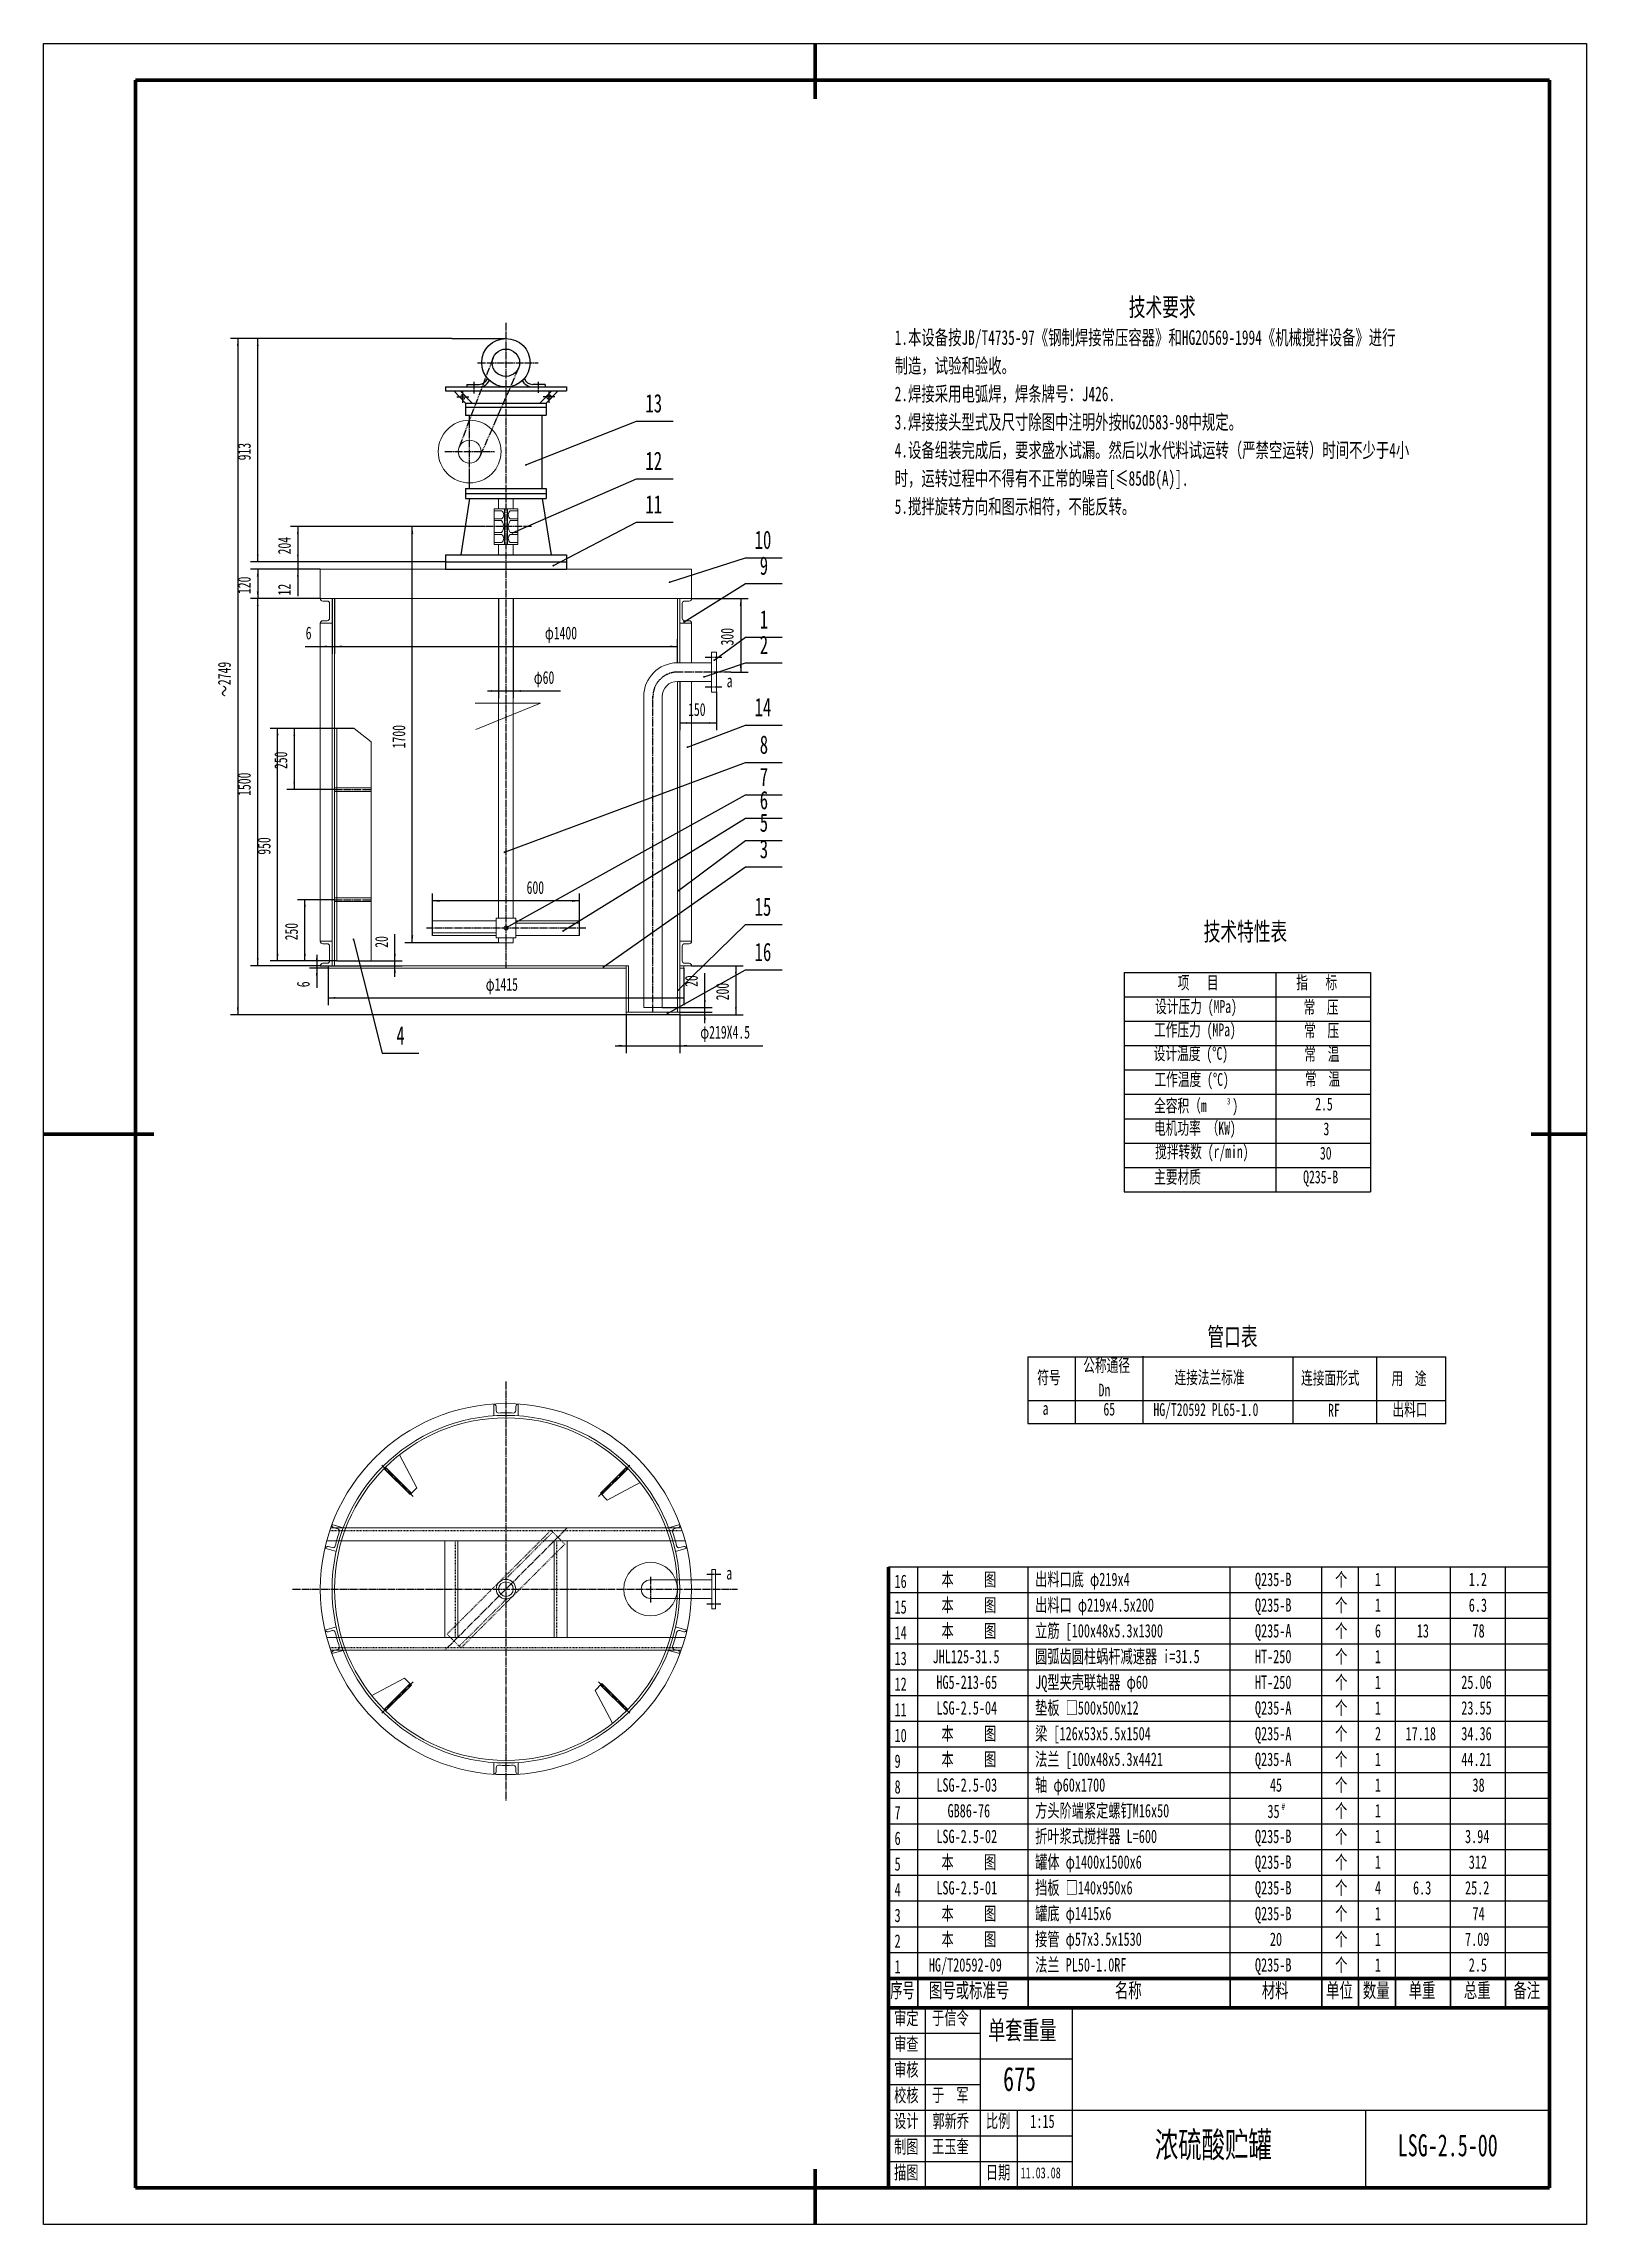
# Model space of a CAD drawing. Header units: millimetres. Extents: x -3150 to 3150, y -4455 to 4455.
import ezdxf

# ---------------------------------------------------------------- set-up
doc = ezdxf.new("R2010")
doc.units = ezdxf.units.MM
for name, pattern in [('EB_DASH', [6, 3, -3]), ('EB_DASHDOT', [39, 30, -3, 3, -3]), ('EB_DASHDOTDOT', [45, 30, -3, 3, -3, 3, -3])]:
    doc.linetypes.add(name, pattern=pattern)
for name, color, linetype, lineweight in [('CAXA0', 7, 'Continuous', 70), ('CAXA1', 1, 'EB_DASHDOT', 25), ('CAXA2', 6, 'EB_DASH', 25), ('CAXA3', 7, 'Continuous', 25), ('CAXA4', 3, 'Continuous', 25)]:
    doc.layers.add(name, color=color, linetype=linetype, lineweight=lineweight)
doc.styles.add('TextStyle0', font='SIMFANG.TTF', dxfattribs={"width": 0.605552})
doc.styles.add('标准', font='SIMFANG.TTF', dxfattribs={"width": 0.667})
doc.dimstyles.new('标准', dxfattribs={"dimscale": 15, "dimtxt": 3.5, "dimasz": 2, "dimexe": 2, "dimexo": 0, "dimtad": 1, "dimdsep": 46, "dimtxsty": '标准', "dimcen": 0, "dimdle": 3, "dimaunit": 1, "dimazin": 2, "dimtfac": 1, "dimtdec": 3, "dimtmove": 0, "dimatfit": 3, "dimfxl": 0, "dimtolj": 1, "dimtzin": 0, "dimarcsym": 0})

msp = doc.modelspace()

# ---------------------------------------------------------------- texts
at = {"layer": 'CAXA4', "linetype": 'Continuous', "lineweight": 25, "attachment_point": 1, "style": '标准'}
for s, insert, char_height in [('\\fFangSong_GB2312|b0|i0|p34;技术要求', (1281.304, 3416.25), 75), ('\\fFangSong_GB2312|b0|i0|p34;1.本设备按JB/T4735-97《钢制焊接常压容器》和HG20569-1994《机械搅拌设备》进行', (325.319, 3284.203), 60), ('\\fFangSong_GB2312|b0|i0|p34;制造，试验和验收。', (325.319, 3169.123), 60), ('\\fFangSong_GB2312|b0|i0|p34;2.焊接采用电弧焊，焊条牌号：J426.', (325.319, 3054.043), 60), ('\\fFangSong_GB2312|b0|i0|p34;3.焊接接头型式及尺寸除图中注明外按HG20583-98中规定。', (325.319, 2938.963), 60), ('\\fFangSong_GB2312|b0|i0|p34;4.设备组装完成后，要求盛水试漏。然后以水代料试运转（严禁空运转）时间不少于4小', (325.319, 2823.883), 60), ('\\fFangSong_GB2312|b0|i0|p34;时，运转过程中不得有不正常的噪音[≤85dB(A)].', (325.319, 2708.803), 60), ('\\fFangSong_GB2312|b0|i0|p34;5.搅拌旋转方向和图示相符，不能反转。', (325.319, 2593.723), 60), ('\\fFangSong_GB2312|b0|i0|p34;a', (-360.559, 1877.54), 52.5), ('\\fFangSong_GB2312|b0|i0|p34;技术特性表', (1587.101, 864.975), 75), ('\\fFangSong_GB2312|b0|i0|p34;项   目\\P', (1480.959, 644.573), 52.50872), ('\\fFangSong_GB2312|b0|i0|p34;指   标', (1965.323, 645.441), 52.52372), ('\\fFangSong_GB2312|b0|i0|p34;设计压力 (MPa)', (1388.928, 547.286), 52.5), ('\\fFangSong_GB2312|b0|i0|p34;常  压', (1994.954, 544.316), 52.5), ('\\fFangSong_GB2312|b0|i0|p34;工作压力 (MPa)', (1384.484, 452.056), 52.52526), ('\\fFangSong_GB2312|b0|i0|p34;常  压', (1997.19, 449.087), 52.53), ('\\fFangSong_GB2312|b0|i0|p34;设计温度 ({%%D}C)', (1383, 355.382), 52.52526), ('\\fFangSong_GB2312|b0|i0|p34;常  温', (1998.44, 352.107), 52.5), ('\\fFangSong_GB2312|b0|i0|p34;工作温度 ({%%D}C)', (1385.967, 249.148), 52.52526), ('\\fFangSong_GB2312|b0|i0|p34;常  温', (2001.168, 250.837), 52.5), ('\\fFangSong_GB2312|b0|i0|p34;2.5', (2042.799, 148.646), 52.5), ('\\fFangSong_GB2312|b0|i0|p34;电机功率 （KW)', (1384.482, 50.231), 52.5), ('\\fFangSong_GB2312|b0|i0|p34;3', (2076.389, 47.422), 52.5), ('\\fFangSong_GB2312|b0|i0|p34;搅拌转数 (r/min)', (1388.933, -45.862), 52.5), ('\\fFangSong_GB2312|b0|i0|p34;30', (2061.889, -51.932), 52.5), ('\\fFangSong_GB2312|b0|i0|p34;主要材质', (1384.759, -149.527), 52.50872), ('\\fFangSong_GB2312|b0|i0|p34;Q235-B\\P', (1993.559, -149.299), 52.5), ('\\fFangSong_GB2312|b0|i0|p34;65\\P', (1177.82, -1097.746), 52.5), ('\\fFangSong_GB2312|b0|i0|p34;HG/T20592 PL65-1.0', (1381.996, -1099.633), 52.5), ('\\fFangSong_GB2312|b0|i0|p34;RF', (2095.409, -1102.421), 52.52372), ('\\fFangSong_GB2312|b0|i0|p34;a', (-362.178, -1767.755), 52.5), ('\\fFangSong_GB2312|b0|i0|p34;本     图', (516.221, -1792.401), 54.75), ('\\fFangSong_GB2312|b0|i0|p34;出料口底 φ219x4', (899.035, -1792.113), 54.75), ('\\fFangSong_GB2312|b0|i0|p34;Q235-B', (1796.669, -1792.401), 54.75), ('\\fFangSong_GB2312|b0|i0|p34;个', (2124.04, -1792.401), 54.75), ('\\fFangSong_GB2312|b0|i0|p34;1', (2286.572, -1792.401), 54.75), ('\\fFangSong_GB2312|b0|i0|p34;1.2', (2669.76, -1792.401), 54.75), ('\\fFangSong_GB2312|b0|i0|p34;本     图', (516.221, -1897.401), 54.75), ('\\fFangSong_GB2312|b0|i0|p34;出料口 φ219x4.5x200', (899.035, -1897.113), 54.75), ('\\fFangSong_GB2312|b0|i0|p34;Q235-B', (1796.669, -1897.401), 54.75), ('\\fFangSong_GB2312|b0|i0|p34;个', (2124.04, -1897.401), 54.75), ('\\fFangSong_GB2312|b0|i0|p34;1', (2286.572, -1897.401), 54.75), ('\\fFangSong_GB2312|b0|i0|p34;6.3', (2669.76, -1897.401), 54.75), ('\\fFangSong_GB2312|b0|i0|p34;本     图', (516.221, -2002.401), 54.75), ('\\fFangSong_GB2312|b0|i0|p34;立筋 [100x48x5.3x1300', (899.035, -2002.113), 54.75), ('\\fFangSong_GB2312|b0|i0|p34;Q235-A', (1796.669, -2002.401), 54.75), ('\\fFangSong_GB2312|b0|i0|p34;个', (2124.04, -2002.401), 54.75), ('\\fFangSong_GB2312|b0|i0|p34;6', (2286.572, -2002.401), 54.75), ('\\fFangSong_GB2312|b0|i0|p34;13', (2457.468, -2002.401), 54.75), ('\\fFangSong_GB2312|b0|i0|p34;78', (2685.005, -2002.401), 54.75), ('\\fFangSong_GB2312|b0|i0|p34;JHL125-31.5', (480.256, -2107.401), 54.75), ('\\fFangSong_GB2312|b0|i0|p34;圆弧齿圆柱蜗杆减速器 i=31.5', (899.035, -2107.113), 54.75), ('\\fFangSong_GB2312|b0|i0|p34;HT-250', (1796.669, -2107.401), 54.75), ('\\fFangSong_GB2312|b0|i0|p34;个', (2124.04, -2107.401), 54.75), ('\\fFangSong_GB2312|b0|i0|p34;1', (2286.572, -2107.401), 54.75), ('\\fFangSong_GB2312|b0|i0|p34;HG5-213-65', (495.501, -2212.401), 54.75), ('\\fFangSong_GB2312|b0|i0|p34;JQ型夹壳联轴器 φ60', (899.035, -2212.113), 54.75), ('\\fFangSong_GB2312|b0|i0|p34;HT-250', (1796.669, -2212.401), 54.75), ('\\fFangSong_GB2312|b0|i0|p34;个', (2124.04, -2212.401), 54.75), ('\\fFangSong_GB2312|b0|i0|p34;1', (2286.572, -2212.401), 54.75), ('\\fFangSong_GB2312|b0|i0|p34;25.06', (2639.27, -2212.401), 54.75), ('\\fFangSong_GB2312|b0|i0|p34;LSG-2.5-04', (495.501, -2317.401), 54.75), ('\\fFangSong_GB2312|b0|i0|p34;垫板 □500x500x12', (899.035, -2317.113), 54.75), ('\\fFangSong_GB2312|b0|i0|p34;Q235-A', (1796.669, -2317.401), 54.75), ('\\fFangSong_GB2312|b0|i0|p34;个', (2124.04, -2317.401), 54.75), ('\\fFangSong_GB2312|b0|i0|p34;1', (2286.572, -2317.401), 54.75), ('\\fFangSong_GB2312|b0|i0|p34;23.55', (2639.27, -2317.401), 54.75), ('\\fFangSong_GB2312|b0|i0|p34;本     图', (516.221, -2422.401), 54.75), ('\\fFangSong_GB2312|b0|i0|p34;梁 [126x53x5.5x1504', (899.035, -2422.113), 54.75), ('\\fFangSong_GB2312|b0|i0|p34;Q235-A', (1796.669, -2422.401), 54.75), ('\\fFangSong_GB2312|b0|i0|p34;个', (2124.04, -2422.401), 54.75), ('\\fFangSong_GB2312|b0|i0|p34;2', (2286.572, -2422.401), 54.75), ('\\fFangSong_GB2312|b0|i0|p34;17.18', (2411.733, -2422.401), 54.75), ('\\fFangSong_GB2312|b0|i0|p34;34.36', (2639.27, -2422.401), 54.75), ('\\fFangSong_GB2312|b0|i0|p34;本     图', (516.221, -2527.401), 54.75), ('\\fFangSong_GB2312|b0|i0|p34;法兰 [100x48x5.3x4421', (899.035, -2527.113), 54.75), ('\\fFangSong_GB2312|b0|i0|p34;Q235-A', (1796.669, -2527.401), 54.75), ('\\fFangSong_GB2312|b0|i0|p34;个', (2124.04, -2527.401), 54.75), ('\\fFangSong_GB2312|b0|i0|p34;1', (2286.572, -2527.401), 54.75), ('\\fFangSong_GB2312|b0|i0|p34;44.21', (2639.27, -2527.401), 54.75), ('\\fFangSong_GB2312|b0|i0|p34;LSG-2.5-03', (495.501, -2632.401), 54.75), ('\\fFangSong_GB2312|b0|i0|p34;轴 φ60x1700', (899.035, -2632.113), 54.75), ('\\fFangSong_GB2312|b0|i0|p34;45', (1857.649, -2632.401), 54.75), ('\\fFangSong_GB2312|b0|i0|p34;个', (2124.04, -2632.401), 54.75), ('\\fFangSong_GB2312|b0|i0|p34;1', (2286.572, -2632.401), 54.75), ('\\fFangSong_GB2312|b0|i0|p34;38', (2685.005, -2632.401), 54.75), ('\\fFangSong_GB2312|b0|i0|p34;GB86-76', (541.236, -2737.401), 54.75), ('\\fFangSong_GB2312|b0|i0|p34;方头阶端紧定螺钉M16x50', (899.035, -2737.113), 54.75), ('\\fFangSong_GB2312|b0|i0|p34;个', (2124.04, -2737.401), 54.75), ('\\fFangSong_GB2312|b0|i0|p34;1', (2286.572, -2737.401), 54.75), ('\\fFangSong_GB2312|b0|i0|p34;LSG-2.5-02', (495.501, -2842.401), 54.75), ('\\fFangSong_GB2312|b0|i0|p34;折叶浆式搅拌器 L=600', (899.035, -2842.113), 54.75), ('\\fFangSong_GB2312|b0|i0|p34;Q235-B', (1796.669, -2842.401), 54.75), ('\\fFangSong_GB2312|b0|i0|p34;个', (2124.04, -2842.401), 54.75), ('\\fFangSong_GB2312|b0|i0|p34;1', (2286.572, -2842.401), 54.75), ('\\fFangSong_GB2312|b0|i0|p34;3.94', (2654.515, -2842.401), 54.75), ('\\fFangSong_GB2312|b0|i0|p34;本     图', (516.221, -2947.401), 54.75), ('\\fFangSong_GB2312|b0|i0|p34;罐体 φ1400x1500x6', (899.035, -2947.113), 54.75), ('\\fFangSong_GB2312|b0|i0|p34;个', (2124.04, -2947.401), 54.75), ('\\fFangSong_GB2312|b0|i0|p34;Q235-B', (1796.669, -2947.401), 54.75), ('\\fFangSong_GB2312|b0|i0|p34;1', (2286.572, -2947.401), 54.75), ('\\fFangSong_GB2312|b0|i0|p34;312', (2669.76, -2947.401), 54.75), ('\\fFangSong_GB2312|b0|i0|p34;LSG-2.5-01', (495.501, -3052.401), 54.75), ('\\fFangSong_GB2312|b0|i0|p34;挡板 □140x950x6', (899.035, -3052.113), 54.75), ('\\fFangSong_GB2312|b0|i0|p34;Q235-B', (1796.669, -3052.401), 54.75), ('\\fFangSong_GB2312|b0|i0|p34;个', (2124.04, -3052.401), 54.75), ('\\fFangSong_GB2312|b0|i0|p34;4', (2286.572, -3052.401), 54.75), ('\\fFangSong_GB2312|b0|i0|p34;6.3', (2442.223, -3052.401), 54.75), ('\\fFangSong_GB2312|b0|i0|p34;25.2', (2654.515, -3052.401), 54.75), ('\\fFangSong_GB2312|b0|i0|p34;本     图', (516.221, -3157.401), 54.75), ('\\fFangSong_GB2312|b0|i0|p34;罐底 φ1415x6', (899.035, -3157.113), 54.75), ('\\fFangSong_GB2312|b0|i0|p34;Q235-B', (1796.669, -3157.401), 54.75), ('\\fFangSong_GB2312|b0|i0|p34;个', (2124.04, -3157.401), 54.75), ('\\fFangSong_GB2312|b0|i0|p34;1', (2286.572, -3157.401), 54.75), ('\\fFangSong_GB2312|b0|i0|p34;74', (2685.005, -3157.401), 54.75), ('\\fFangSong_GB2312|b0|i0|p34;本     图', (516.221, -3262.401), 54.75), ('\\fFangSong_GB2312|b0|i0|p34;接管 φ57x3.5x1530', (899.035, -3262.113), 54.75), ('\\fFangSong_GB2312|b0|i0|p34;20', (1857.649, -3262.401), 54.75), ('\\fFangSong_GB2312|b0|i0|p34;个', (2124.04, -3262.401), 54.75), ('\\fFangSong_GB2312|b0|i0|p34;1', (2286.572, -3262.401), 54.75), ('\\fFangSong_GB2312|b0|i0|p34;7.09', (2654.515, -3262.401), 54.75), ('\\fFangSong_GB2312|b0|i0|p34;HG/T20592-09', (465.011, -3367.401), 54.75), ('\\fFangSong_GB2312|b0|i0|p34;法兰 PL50-1.0RF', (899.035, -3367.113), 54.75), ('\\fFangSong_GB2312|b0|i0|p34;Q235-B', (1796.669, -3367.401), 54.75), ('\\fFangSong_GB2312|b0|i0|p34;个', (2124.04, -3367.401), 54.75), ('\\fFangSong_GB2312|b0|i0|p34;1', (2286.572, -3367.401), 54.75), ('\\fFangSong_GB2312|b0|i0|p34;2.5', (2669.76, -3367.401), 54.75), ('\\fFangSong_GB2312|b0|i0|p34;审定', (323.081, -3585.146), 54.74453), ('\\fFangSong_GB2312|b0|i0|p34;于信令', (478.253, -3584.268), 54.74453), ('\\fFangSong_GB2312|b0|i0|p34;单套重量', (707.09, -3623.32), 76.64234), ('\\fFangSong_GB2312|b0|i0|p34;审查', (323.081, -3690.146), 54.74453), ('\\fFangSong_GB2312|b0|i0|p34;审核', (323.081, -3795.146), 54.74453), ('\\fFangSong_GB2312|b0|i0|p34;675', (768.401, -3811.637), 98.28972), ('\\fFangSong_GB2312|b0|i0|p34;校核', (323.081, -3900.146), 54.74453), ('\\fFangSong_GB2312|b0|i0|p34;于  军', (478.253, -3899.268), 54.74453), ('\\fFangSong_GB2312|b0|i0|p34;设计', (323.081, -4005.146), 54.74453), ('\\fFangSong_GB2312|b0|i0|p34;郭新乔', (479.572, -4005.293), 54.74453), ('\\fFangSong_GB2312|b0|i0|p34;比例', (698.081, -4005.146), 54.74453), ('\\fFangSong_GB2312|b0|i0|p34;1:15', (879.251, -4006.221), 54.75), ('浓硫酸贮罐', (1387.805, -4077.01), 105), ('\\fFangSong_GB2312|b0|i0|p34;LSG-2.5-00', (2379.716, -4086.764), 90), ('\\fFangSong_GB2312|b0|i0|p34;制图', (323.081, -4110.146), 54.74453), ('\\fFangSong_GB2312|b0|i0|p34;王玉奎', (478.253, -4109.268), 54.75), ('\\fFangSong_GB2312|b0|i0|p34;描图', (323.081, -4215.146), 54.74453), ('\\fFangSong_GB2312|b0|i0|p34;日期', (698.081, -4215.146), 54.74453), ('\\fFangSong_GB2312|b0|i0|p34;11.03.08', (839.979, -4221.826), 45)]:
    msp.add_mtext(s, dxfattribs=dict(at, insert=insert, char_height=char_height))
at = {"layer": 'CAXA4', "color": 3, "linetype": 'Continuous', "lineweight": 25, "attachment_point": 1, "style": '标准'}
for s, insert, char_height in [('\\fFangSong_GB2312|b0|i0|p34;管口表', (1602.559, -790.472), 75), ('\\fFangSong_GB2312|b0|i0|p34;符号', (907.565, -968.29), 52.52372), ('\\fFangSong_GB2312|b0|i0|p34;公称通径', (1095.391, -919.131), 52.52372), ('\\fFangSong_GB2312|b0|i0|p34;连接法兰标准', (1467.743, -968.304), 52.52372), ('\\fFangSong_GB2312|b0|i0|p34;连接面形式', (1984.776, -970.498), 52.52372), ('\\fFangSong_GB2312|b0|i0|p34;用  途', (2354.146, -971.962), 52.52372), ('\\fFangSong_GB2312|b0|i0|p34;Dn ', (1158.012, -1019.872), 52.52372), ('\\fFangSong_GB2312|b0|i0|p34;a', (929.565, -1094.491), 52.52372), ('\\fFangSong_GB2312|b0|i0|p34;出料口', (2358.181, -1099.493), 52.5)]:
    msp.add_mtext(s, dxfattribs=dict(at, insert=insert, char_height=char_height))

# ---------------------------------------------------------------- blocks, each defined once
blk = doc.blocks.new('CAXBLOCK0', base_point=(3000, -4305))
at = {"layer": 'CAXA0', "color": 0, "linetype": 'Continuous', "lineweight": 25}
for p, q in [((-3150, -4455), (-3150, 4455)), ((-3150, 4455), (3150, 4455)), ((3150, 4455), (3150, -4455)), ((3150, -4455), (-3150, -4455))]:
    blk.add_line(p, q, dxfattribs=at)
at = {"layer": 'CAXA0', "color": 0, "linetype": 'Continuous', "lineweight": 70}
for p, q in [((0, 4455), (0, 4230)), ((-2775, 4305), (3000, 4305)), ((-2775, -4305), (-2775, 4305)), ((3000, 4305), (3000, -4305)), ((-3150, 0), (-2700, 0)), ((3150, 0), (2925, 0)), ((0, -4455), (0, -4230)), ((3000, -4305), (-2775, -4305))]:
    blk.add_line(p, q, dxfattribs=at)
blk = doc.blocks.new('CAXBLOCK3')
at = {"layer": 'CAXA0', "color": 0, "linetype": 'Continuous', "lineweight": 70}
for p, q in [((300, -3570), (300, -3450)), ((420, -3450), (300, -3450)), ((300, -3570), (420, -3570))]:
    blk.add_line(p, q, dxfattribs=at)
at = {"layer": 'CAXA0', "color": 0, "linetype": 'Continuous', "lineweight": 25}
blk.add_line((420, -3450), (420, -3570), dxfattribs=at)
at = {"layer": 'CAXA0', "color": 0, "linetype": 'Continuous', "lineweight": 25, "insert": (307.5, -3468.9), "char_height": 60, "attachment_point": 1, "style": 'TextStyle0'}
blk.add_mtext('\\fFangSong_GB2312|b0|i0|p34;序号', dxfattribs=at)
blk = doc.blocks.new('CAXBLOCK4')
at = {"layer": 'CAXA0', "color": 0, "linetype": 'Continuous', "lineweight": 25}
for p, q in [((420, -3570), (420, -3450)), ((870, -3450), (870, -3570))]:
    blk.add_line(p, q, dxfattribs=at)
at = {"layer": 'CAXA0', "color": 0, "linetype": 'Continuous', "lineweight": 70}
for p, q in [((870, -3450), (420, -3450)), ((420, -3570), (870, -3570))]:
    blk.add_line(p, q, dxfattribs=at)
at = {"layer": 'CAXA0', "color": 0, "linetype": 'Continuous', "lineweight": 25, "insert": (465.5178, -3468.9), "char_height": 60, "attachment_point": 1, "style": '标准'}
blk.add_mtext('\\fFangSong_GB2312|b0|i0|p34;图号或标准号', dxfattribs=at)
blk = doc.blocks.new('CAXBLOCK5')
at = {"layer": 'CAXA0', "color": 0, "linetype": 'Continuous', "lineweight": 25}
for p, q in [((870, -3570), (870, -3450)), ((1695, -3450), (1695, -3570))]:
    blk.add_line(p, q, dxfattribs=at)
at = {"layer": 'CAXA0', "color": 0, "linetype": 'Continuous', "lineweight": 70}
for p, q in [((1695, -3450), (870, -3450)), ((870, -3570), (1695, -3570))]:
    blk.add_line(p, q, dxfattribs=at)
at = {"layer": 'CAXA0', "color": 0, "linetype": 'Continuous', "lineweight": 25, "insert": (1224.6726, -3468.9), "char_height": 60, "attachment_point": 1, "style": '标准'}
blk.add_mtext('\\fFangSong_GB2312|b0|i0|p34;名称', dxfattribs=at)
blk = doc.blocks.new('CAXBLOCK6')
at = {"layer": 'CAXA0', "color": 0, "linetype": 'Continuous', "lineweight": 25}
for p, q in [((1695, -3570), (1695, -3450)), ((2070, -3450), (2070, -3570))]:
    blk.add_line(p, q, dxfattribs=at)
at = {"layer": 'CAXA0', "color": 0, "linetype": 'Continuous', "lineweight": 70}
for p, q in [((2070, -3450), (1695, -3450)), ((1695, -3570), (2070, -3570))]:
    blk.add_line(p, q, dxfattribs=at)
at = {"layer": 'CAXA0', "color": 0, "linetype": 'Continuous', "lineweight": 25, "insert": (1824.6726, -3468.9), "char_height": 60, "attachment_point": 1, "style": '标准'}
blk.add_mtext('\\fFangSong_GB2312|b0|i0|p34;材料', dxfattribs=at)
blk = doc.blocks.new('CAXBLOCK7')
at = {"layer": 'CAXA0', "color": 0, "linetype": 'Continuous', "lineweight": 25}
for p, q in [((2070, -3570), (2070, -3450)), ((2220, -3450), (2220, -3570))]:
    blk.add_line(p, q, dxfattribs=at)
at = {"layer": 'CAXA0', "color": 0, "linetype": 'Continuous', "lineweight": 70}
for p, q in [((2220, -3450), (2070, -3450)), ((2070, -3570), (2220, -3570))]:
    blk.add_line(p, q, dxfattribs=at)
at = {"layer": 'CAXA0', "color": 0, "linetype": 'Continuous', "lineweight": 25, "insert": (2087.1726, -3468.9), "char_height": 60, "attachment_point": 1, "style": '标准'}
blk.add_mtext('\\fFangSong_GB2312|b0|i0|p34;单位', dxfattribs=at)
blk = doc.blocks.new('CAXBLOCK8')
at = {"layer": 'CAXA0', "color": 0, "linetype": 'Continuous', "lineweight": 25}
for p, q in [((2220, -3570), (2220, -3450)), ((2370, -3450), (2370, -3570))]:
    blk.add_line(p, q, dxfattribs=at)
at = {"layer": 'CAXA0', "color": 0, "linetype": 'Continuous', "lineweight": 70}
for p, q in [((2370, -3450), (2220, -3450)), ((2220, -3570), (2370, -3570))]:
    blk.add_line(p, q, dxfattribs=at)
at = {"layer": 'CAXA0', "color": 0, "linetype": 'Continuous', "lineweight": 25, "insert": (2237.1726, -3468.9), "char_height": 60, "attachment_point": 1, "style": '标准'}
blk.add_mtext('\\fFangSong_GB2312|b0|i0|p34;数量', dxfattribs=at)
blk = doc.blocks.new('CAXBLOCK9')
at = {"layer": 'CAXA0', "color": 0, "linetype": 'Continuous', "lineweight": 25}
for p, q in [((2370, -3570), (2370, -3450)), ((2595, -3450), (2595, -3570))]:
    blk.add_line(p, q, dxfattribs=at)
at = {"layer": 'CAXA0', "color": 0, "linetype": 'Continuous', "lineweight": 70}
for p, q in [((2595, -3450), (2370, -3450)), ((2370, -3570), (2595, -3570))]:
    blk.add_line(p, q, dxfattribs=at)
at = {"layer": 'CAXA0', "color": 0, "linetype": 'Continuous', "lineweight": 25, "insert": (2424.6726, -3468.9), "char_height": 60, "attachment_point": 1, "style": '标准'}
blk.add_mtext('\\fFangSong_GB2312|b0|i0|p34;单重', dxfattribs=at)
blk = doc.blocks.new('CAXBLOCK10')
at = {"layer": 'CAXA0', "color": 0, "linetype": 'Continuous', "lineweight": 25}
for p, q in [((2595, -3570), (2595, -3450)), ((2820, -3450), (2820, -3570))]:
    blk.add_line(p, q, dxfattribs=at)
at = {"layer": 'CAXA0', "color": 0, "linetype": 'Continuous', "lineweight": 70}
for p, q in [((2820, -3450), (2595, -3450)), ((2595, -3570), (2820, -3570))]:
    blk.add_line(p, q, dxfattribs=at)
at = {"layer": 'CAXA0', "color": 0, "linetype": 'Continuous', "lineweight": 25, "insert": (2649.6726, -3468.9), "char_height": 60, "attachment_point": 1, "style": '标准'}
blk.add_mtext('\\fFangSong_GB2312|b0|i0|p34;总重', dxfattribs=at)
blk = doc.blocks.new('CAXBLOCK11')
at = {"layer": 'CAXA0', "color": 0, "linetype": 'Continuous', "lineweight": 25}
blk.add_line((2820, -3570), (2820, -3450), dxfattribs=at)
at = {"layer": 'CAXA0', "color": 0, "linetype": 'Continuous', "lineweight": 70}
for p, q in [((3000, -3450), (2820, -3450)), ((3000, -3450), (3000, -3570)), ((2820, -3570), (3000, -3570))]:
    blk.add_line(p, q, dxfattribs=at)
at = {"layer": 'CAXA0', "color": 0, "linetype": 'Continuous', "lineweight": 25, "insert": (2852.1726, -3468.9), "char_height": 60, "attachment_point": 1, "style": '标准'}
blk.add_mtext('\\fFangSong_GB2312|b0|i0|p34;备注', dxfattribs=at)
blk = doc.blocks.new('CAXBLOCK2', base_point=(300, -3570))
at = {"layer": 'CAXA0', "linetype": 'Continuous', "lineweight": 18}
for name in ['CAXBLOCK3', 'CAXBLOCK4', 'CAXBLOCK5', 'CAXBLOCK6', 'CAXBLOCK7', 'CAXBLOCK8', 'CAXBLOCK9', 'CAXBLOCK10', 'CAXBLOCK11']:
    blk.add_blockref(name, (0, 0), dxfattribs=at)
blk = doc.blocks.new('CAXBLOCK12', base_point=(300, -3450))
at = {"layer": 'CAXA0', "color": 0, "linetype": 'Continuous', "lineweight": 25}
for p, q in [((3000, -3345), (300, -3345)), ((420, -3450), (420, -3345)), ((870, -3450), (870, -3345)), ((1695, -3450), (1695, -3345)), ((2070, -3450), (2070, -3345)), ((2220, -3450), (2220, -3345)), ((2370, -3450), (2370, -3345)), ((2595, -3450), (2595, -3345)), ((2820, -3450), (2820, -3345)), ((3000, -3450), (300, -3450))]:
    blk.add_line(p, q, dxfattribs=at)
at = {"layer": 'CAXA0', "color": 0, "linetype": 'Continuous', "lineweight": 70}
for p, q in [((300, -3450), (300, -3345)), ((3000, -3450), (3000, -3345))]:
    blk.add_line(p, q, dxfattribs=at)
at = {"layer": 'CAXA0', "color": 0, "linetype": 'Continuous', "lineweight": 25, "insert": (324.9, -3375), "char_height": 54.75, "attachment_point": 1, "style": '标准'}
blk.add_mtext('\\fFangSong_GB2312|b0|i0|p34;1', dxfattribs=at)
blk = doc.blocks.new('CAXBLOCK13', base_point=(300, -3345))
at = {"layer": 'CAXA0', "color": 0, "linetype": 'Continuous', "lineweight": 25}
for p, q in [((3000, -3240), (300, -3240)), ((420, -3345), (420, -3240)), ((870, -3345), (870, -3240)), ((1695, -3345), (1695, -3240)), ((2070, -3345), (2070, -3240)), ((2220, -3345), (2220, -3240)), ((2370, -3345), (2370, -3240)), ((2595, -3345), (2595, -3240)), ((2820, -3345), (2820, -3240)), ((3000, -3345), (300, -3345))]:
    blk.add_line(p, q, dxfattribs=at)
at = {"layer": 'CAXA0', "color": 0, "linetype": 'Continuous', "lineweight": 70}
for p, q in [((300, -3345), (300, -3240)), ((3000, -3345), (3000, -3240))]:
    blk.add_line(p, q, dxfattribs=at)
at = {"layer": 'CAXA0', "color": 0, "linetype": 'Continuous', "lineweight": 25, "insert": (324.9, -3270), "char_height": 54.75, "attachment_point": 1, "style": '标准'}
blk.add_mtext('\\fFangSong_GB2312|b0|i0|p34;2', dxfattribs=at)
blk = doc.blocks.new('CAXBLOCK14', base_point=(300, -3240))
at = {"layer": 'CAXA0', "color": 0, "linetype": 'Continuous', "lineweight": 25}
for p, q in [((3000, -3135), (300, -3135)), ((420, -3240), (420, -3135)), ((870, -3240), (870, -3135)), ((1695, -3240), (1695, -3135)), ((2070, -3240), (2070, -3135)), ((2220, -3240), (2220, -3135)), ((2370, -3240), (2370, -3135)), ((2595, -3240), (2595, -3135)), ((2820, -3240), (2820, -3135)), ((3000, -3240), (300, -3240))]:
    blk.add_line(p, q, dxfattribs=at)
at = {"layer": 'CAXA0', "color": 0, "linetype": 'Continuous', "lineweight": 70}
for p, q in [((300, -3240), (300, -3135)), ((3000, -3240), (3000, -3135))]:
    blk.add_line(p, q, dxfattribs=at)
at = {"layer": 'CAXA0', "color": 0, "linetype": 'Continuous', "lineweight": 25, "insert": (324.9, -3165), "char_height": 54.75, "attachment_point": 1, "style": '标准'}
blk.add_mtext('\\fFangSong_GB2312|b0|i0|p34;3', dxfattribs=at)
blk = doc.blocks.new('CAXBLOCK15', base_point=(300, -3135))
at = {"layer": 'CAXA0', "color": 0, "linetype": 'Continuous', "lineweight": 25}
for p, q in [((3000, -3030), (300, -3030)), ((420, -3135), (420, -3030)), ((870, -3135), (870, -3030)), ((1695, -3135), (1695, -3030)), ((2070, -3135), (2070, -3030)), ((2220, -3135), (2220, -3030)), ((2370, -3135), (2370, -3030)), ((2595, -3135), (2595, -3030)), ((2820, -3135), (2820, -3030)), ((3000, -3135), (300, -3135))]:
    blk.add_line(p, q, dxfattribs=at)
at = {"layer": 'CAXA0', "color": 0, "linetype": 'Continuous', "lineweight": 70}
for p, q in [((300, -3135), (300, -3030)), ((3000, -3135), (3000, -3030))]:
    blk.add_line(p, q, dxfattribs=at)
at = {"layer": 'CAXA0', "color": 0, "linetype": 'Continuous', "lineweight": 25, "insert": (324.9, -3060), "char_height": 54.75, "attachment_point": 1, "style": '标准'}
blk.add_mtext('\\fFangSong_GB2312|b0|i0|p34;4', dxfattribs=at)
blk = doc.blocks.new('CAXBLOCK16', base_point=(300, -3030))
at = {"layer": 'CAXA0', "color": 0, "linetype": 'Continuous', "lineweight": 25}
for p, q in [((3000, -2925), (300, -2925)), ((420, -3030), (420, -2925)), ((870, -3030), (870, -2925)), ((1695, -3030), (1695, -2925)), ((2070, -3030), (2070, -2925)), ((2220, -3030), (2220, -2925)), ((2370, -3030), (2370, -2925)), ((2595, -3030), (2595, -2925)), ((2820, -3030), (2820, -2925)), ((3000, -3030), (300, -3030))]:
    blk.add_line(p, q, dxfattribs=at)
at = {"layer": 'CAXA0', "color": 0, "linetype": 'Continuous', "lineweight": 70}
for p, q in [((300, -3030), (300, -2925)), ((3000, -3030), (3000, -2925))]:
    blk.add_line(p, q, dxfattribs=at)
at = {"layer": 'CAXA0', "color": 0, "linetype": 'Continuous', "lineweight": 25, "insert": (324.9, -2955), "char_height": 54.75, "attachment_point": 1, "style": '标准'}
blk.add_mtext('\\fFangSong_GB2312|b0|i0|p34;5', dxfattribs=at)
blk = doc.blocks.new('CAXBLOCK17', base_point=(300, -2925))
at = {"layer": 'CAXA0', "color": 0, "linetype": 'Continuous', "lineweight": 25}
for p, q in [((3000, -2820), (300, -2820)), ((420, -2925), (420, -2820)), ((870, -2925), (870, -2820)), ((1695, -2925), (1695, -2820)), ((2070, -2925), (2070, -2820)), ((2220, -2925), (2220, -2820)), ((2370, -2925), (2370, -2820)), ((2595, -2925), (2595, -2820)), ((2820, -2925), (2820, -2820)), ((3000, -2925), (300, -2925))]:
    blk.add_line(p, q, dxfattribs=at)
at = {"layer": 'CAXA0', "color": 0, "linetype": 'Continuous', "lineweight": 70}
for p, q in [((300, -2925), (300, -2820)), ((3000, -2925), (3000, -2820))]:
    blk.add_line(p, q, dxfattribs=at)
at = {"layer": 'CAXA0', "color": 0, "linetype": 'Continuous', "lineweight": 25, "insert": (324.9, -2850), "char_height": 54.75, "attachment_point": 1, "style": '标准'}
blk.add_mtext('\\fFangSong_GB2312|b0|i0|p34;6', dxfattribs=at)
blk = doc.blocks.new('CAXBLOCK18', base_point=(300, -2820))
at = {"layer": 'CAXA0', "color": 0, "linetype": 'Continuous', "lineweight": 25}
for p, q in [((3000, -2715), (300, -2715)), ((420, -2820), (420, -2715)), ((870, -2820), (870, -2715)), ((1695, -2820), (1695, -2715)), ((2070, -2820), (2070, -2715)), ((2220, -2820), (2220, -2715)), ((2370, -2820), (2370, -2715)), ((2595, -2820), (2595, -2715)), ((2820, -2820), (2820, -2715)), ((3000, -2820), (300, -2820))]:
    blk.add_line(p, q, dxfattribs=at)
at = {"layer": 'CAXA0', "color": 0, "linetype": 'Continuous', "lineweight": 70}
for p, q in [((300, -2820), (300, -2715)), ((3000, -2820), (3000, -2715))]:
    blk.add_line(p, q, dxfattribs=at)
at = {"layer": 'CAXA0', "color": 0, "linetype": 'Continuous', "lineweight": 25, "insert": (324.9, -2745), "char_height": 54.75, "attachment_point": 1, "style": '标准'}
blk.add_mtext('\\fFangSong_GB2312|b0|i0|p34;7', dxfattribs=at)
blk = doc.blocks.new('CAXBLOCK19', base_point=(300, -2715))
at = {"layer": 'CAXA0', "color": 0, "linetype": 'Continuous', "lineweight": 25}
for p, q in [((3000, -2610), (300, -2610)), ((420, -2715), (420, -2610)), ((870, -2715), (870, -2610)), ((1695, -2715), (1695, -2610)), ((2070, -2715), (2070, -2610)), ((2220, -2715), (2220, -2610)), ((2370, -2715), (2370, -2610)), ((2595, -2715), (2595, -2610)), ((2820, -2715), (2820, -2610)), ((3000, -2715), (300, -2715))]:
    blk.add_line(p, q, dxfattribs=at)
at = {"layer": 'CAXA0', "color": 0, "linetype": 'Continuous', "lineweight": 70}
for p, q in [((300, -2715), (300, -2610)), ((3000, -2715), (3000, -2610))]:
    blk.add_line(p, q, dxfattribs=at)
at = {"layer": 'CAXA0', "color": 0, "linetype": 'Continuous', "lineweight": 25, "insert": (324.9, -2640), "char_height": 54.75, "attachment_point": 1, "style": '标准'}
blk.add_mtext('\\fFangSong_GB2312|b0|i0|p34;8', dxfattribs=at)
blk = doc.blocks.new('CAXBLOCK20', base_point=(300, -2610))
at = {"layer": 'CAXA0', "color": 0, "linetype": 'Continuous', "lineweight": 25}
for p, q in [((3000, -2505), (300, -2505)), ((420, -2610), (420, -2505)), ((870, -2610), (870, -2505)), ((1695, -2610), (1695, -2505)), ((2070, -2610), (2070, -2505)), ((2220, -2610), (2220, -2505)), ((2370, -2610), (2370, -2505)), ((2595, -2610), (2595, -2505)), ((2820, -2610), (2820, -2505)), ((3000, -2610), (300, -2610))]:
    blk.add_line(p, q, dxfattribs=at)
at = {"layer": 'CAXA0', "color": 0, "linetype": 'Continuous', "lineweight": 70}
for p, q in [((300, -2610), (300, -2505)), ((3000, -2610), (3000, -2505))]:
    blk.add_line(p, q, dxfattribs=at)
at = {"layer": 'CAXA0', "color": 0, "linetype": 'Continuous', "lineweight": 25, "insert": (324.9, -2535), "char_height": 54.75, "attachment_point": 1, "style": '标准'}
blk.add_mtext('\\fFangSong_GB2312|b0|i0|p34;9', dxfattribs=at)
blk = doc.blocks.new('CAXBLOCK21', base_point=(300, -2505))
at = {"layer": 'CAXA0', "color": 0, "linetype": 'Continuous', "lineweight": 25}
for p, q in [((3000, -2400), (300, -2400)), ((420, -2505), (420, -2400)), ((870, -2505), (870, -2400)), ((1695, -2505), (1695, -2400)), ((2070, -2505), (2070, -2400)), ((2220, -2505), (2220, -2400)), ((2370, -2505), (2370, -2400)), ((2595, -2505), (2595, -2400)), ((2820, -2505), (2820, -2400)), ((3000, -2505), (300, -2505))]:
    blk.add_line(p, q, dxfattribs=at)
at = {"layer": 'CAXA0', "color": 0, "linetype": 'Continuous', "lineweight": 70}
for p, q in [((300, -2505), (300, -2400)), ((3000, -2505), (3000, -2400))]:
    blk.add_line(p, q, dxfattribs=at)
at = {"layer": 'CAXA0', "color": 0, "linetype": 'Continuous', "lineweight": 25, "insert": (324.9, -2430), "char_height": 54.75, "attachment_point": 1, "style": '标准'}
blk.add_mtext('\\fFangSong_GB2312|b0|i0|p34;10', dxfattribs=at)
blk = doc.blocks.new('CAXBLOCK22', base_point=(300, -2400))
at = {"layer": 'CAXA0', "color": 0, "linetype": 'Continuous', "lineweight": 25}
for p, q in [((3000, -2295), (300, -2295)), ((420, -2400), (420, -2295)), ((870, -2400), (870, -2295)), ((1695, -2400), (1695, -2295)), ((2070, -2400), (2070, -2295)), ((2220, -2400), (2220, -2295)), ((2370, -2400), (2370, -2295)), ((2595, -2400), (2595, -2295)), ((2820, -2400), (2820, -2295)), ((3000, -2400), (300, -2400))]:
    blk.add_line(p, q, dxfattribs=at)
at = {"layer": 'CAXA0', "color": 0, "linetype": 'Continuous', "lineweight": 70}
for p, q in [((300, -2400), (300, -2295)), ((3000, -2400), (3000, -2295))]:
    blk.add_line(p, q, dxfattribs=at)
at = {"layer": 'CAXA0', "color": 0, "linetype": 'Continuous', "lineweight": 25, "insert": (324.9, -2325), "char_height": 54.75, "attachment_point": 1, "style": '标准'}
blk.add_mtext('\\fFangSong_GB2312|b0|i0|p34;11', dxfattribs=at)
blk = doc.blocks.new('CAXBLOCK23', base_point=(300, -2295))
at = {"layer": 'CAXA0', "color": 0, "linetype": 'Continuous', "lineweight": 25}
for p, q in [((3000, -2190), (300, -2190)), ((420, -2295), (420, -2190)), ((870, -2295), (870, -2190)), ((1695, -2295), (1695, -2190)), ((2070, -2295), (2070, -2190)), ((2220, -2295), (2220, -2190)), ((2370, -2295), (2370, -2190)), ((2595, -2295), (2595, -2190)), ((2820, -2295), (2820, -2190)), ((3000, -2295), (300, -2295))]:
    blk.add_line(p, q, dxfattribs=at)
at = {"layer": 'CAXA0', "color": 0, "linetype": 'Continuous', "lineweight": 70}
for p, q in [((300, -2295), (300, -2190)), ((3000, -2295), (3000, -2190))]:
    blk.add_line(p, q, dxfattribs=at)
at = {"layer": 'CAXA0', "color": 0, "linetype": 'Continuous', "lineweight": 25, "insert": (324.9, -2220), "char_height": 54.75, "attachment_point": 1, "style": '标准'}
blk.add_mtext('\\fFangSong_GB2312|b0|i0|p34;12', dxfattribs=at)
blk = doc.blocks.new('CAXBLOCK24', base_point=(300, -2190))
at = {"layer": 'CAXA0', "color": 0, "linetype": 'Continuous', "lineweight": 25}
for p, q in [((3000, -2085), (300, -2085)), ((420, -2190), (420, -2085)), ((870, -2190), (870, -2085)), ((1695, -2190), (1695, -2085)), ((2070, -2190), (2070, -2085)), ((2220, -2190), (2220, -2085)), ((2370, -2190), (2370, -2085)), ((2595, -2190), (2595, -2085)), ((2820, -2190), (2820, -2085)), ((3000, -2190), (300, -2190))]:
    blk.add_line(p, q, dxfattribs=at)
at = {"layer": 'CAXA0', "color": 0, "linetype": 'Continuous', "lineweight": 70}
for p, q in [((300, -2190), (300, -2085)), ((3000, -2190), (3000, -2085))]:
    blk.add_line(p, q, dxfattribs=at)
at = {"layer": 'CAXA0', "color": 0, "linetype": 'Continuous', "lineweight": 25, "insert": (324.9, -2115), "char_height": 54.75, "attachment_point": 1, "style": '标准'}
blk.add_mtext('\\fFangSong_GB2312|b0|i0|p34;13', dxfattribs=at)
blk = doc.blocks.new('CAXBLOCK25', base_point=(300, -2085))
at = {"layer": 'CAXA0', "color": 0, "linetype": 'Continuous', "lineweight": 25}
for p, q in [((3000, -1980), (300, -1980)), ((420, -2085), (420, -1980)), ((870, -2085), (870, -1980)), ((1695, -2085), (1695, -1980)), ((2070, -2085), (2070, -1980)), ((2220, -2085), (2220, -1980)), ((2370, -2085), (2370, -1980)), ((2595, -2085), (2595, -1980)), ((2820, -2085), (2820, -1980)), ((3000, -2085), (300, -2085))]:
    blk.add_line(p, q, dxfattribs=at)
at = {"layer": 'CAXA0', "color": 0, "linetype": 'Continuous', "lineweight": 70}
for p, q in [((300, -2085), (300, -1980)), ((3000, -2085), (3000, -1980))]:
    blk.add_line(p, q, dxfattribs=at)
at = {"layer": 'CAXA0', "color": 0, "linetype": 'Continuous', "lineweight": 25, "insert": (324.9, -2010), "char_height": 54.75, "attachment_point": 1, "style": '标准'}
blk.add_mtext('\\fFangSong_GB2312|b0|i0|p34;14', dxfattribs=at)
blk = doc.blocks.new('CAXBLOCK26', base_point=(300, -1980))
at = {"layer": 'CAXA0', "color": 0, "linetype": 'Continuous', "lineweight": 25}
for p, q in [((3000, -1875), (300, -1875)), ((420, -1980), (420, -1875)), ((870, -1980), (870, -1875)), ((1695, -1980), (1695, -1875)), ((2070, -1980), (2070, -1875)), ((2220, -1980), (2220, -1875)), ((2370, -1980), (2370, -1875)), ((2595, -1980), (2595, -1875)), ((2820, -1980), (2820, -1875)), ((3000, -1980), (300, -1980))]:
    blk.add_line(p, q, dxfattribs=at)
at = {"layer": 'CAXA0', "color": 0, "linetype": 'Continuous', "lineweight": 70}
for p, q in [((300, -1980), (300, -1875)), ((3000, -1980), (3000, -1875))]:
    blk.add_line(p, q, dxfattribs=at)
at = {"layer": 'CAXA0', "color": 0, "linetype": 'Continuous', "lineweight": 25, "insert": (324.9, -1905), "char_height": 54.75, "attachment_point": 1, "style": '标准'}
blk.add_mtext('\\fFangSong_GB2312|b0|i0|p34;15', dxfattribs=at)
blk = doc.blocks.new('CAXBLOCK27', base_point=(300, -1875))
at = {"layer": 'CAXA0', "color": 0, "linetype": 'Continuous', "lineweight": 25}
for p, q in [((3000, -1770), (300, -1770)), ((420, -1875), (420, -1770)), ((870, -1875), (870, -1770)), ((1695, -1875), (1695, -1770)), ((2070, -1875), (2070, -1770)), ((2220, -1875), (2220, -1770)), ((2370, -1875), (2370, -1770)), ((2595, -1875), (2595, -1770)), ((2820, -1875), (2820, -1770)), ((3000, -1875), (300, -1875))]:
    blk.add_line(p, q, dxfattribs=at)
at = {"layer": 'CAXA0', "color": 0, "linetype": 'Continuous', "lineweight": 70}
for p, q in [((300, -1875), (300, -1770)), ((3000, -1875), (3000, -1770))]:
    blk.add_line(p, q, dxfattribs=at)
at = {"layer": 'CAXA0', "color": 0, "linetype": 'Continuous', "lineweight": 25, "insert": (324.9, -1800), "char_height": 54.75, "attachment_point": 1, "style": '标准'}
blk.add_mtext('\\fFangSong_GB2312|b0|i0|p34;16', dxfattribs=at)
blk = doc.blocks.new('CAXBLOCK1', base_point=(0, 0))
at = {"layer": 'CAXA0', "linetype": 'Continuous', "lineweight": 18}
for name, p in [('CAXBLOCK27', (300, -1875)), ('CAXBLOCK26', (300, -1980)), ('CAXBLOCK25', (300, -2085)), ('CAXBLOCK24', (300, -2190)), ('CAXBLOCK23', (300, -2295)), ('CAXBLOCK22', (300, -2400)), ('CAXBLOCK21', (300, -2505)), ('CAXBLOCK20', (300, -2610)), ('CAXBLOCK19', (300, -2715)), ('CAXBLOCK18', (300, -2820)), ('CAXBLOCK17', (300, -2925)), ('CAXBLOCK16', (300, -3030)), ('CAXBLOCK15', (300, -3135)), ('CAXBLOCK14', (300, -3240)), ('CAXBLOCK13', (300, -3345)), ('CAXBLOCK12', (300, -3450)), ('CAXBLOCK2', (300, -3570))]:
    blk.add_blockref(name, p, dxfattribs=at)
blk = doc.blocks.new('*CAXBLOCK3031')
at = {"layer": 'CAXA0', "linetype": 'Continuous', "lineweight": 25}
for points in [[(-771.1, 360.9), (-801.1, 357.1), (-801.1, 364.6)], [(-552.1, 360.9), (-522.1, 357.1), (-522.1, 364.6)]]:
    blk.add_hatch(color=0, dxfattribs=at).paths.add_polyline_path(points, flags=0)
at = {"layer": 'CAXA0', "color": 0, "linetype": 'Continuous', "lineweight": 25}
for p, q in [((-771.1, 487.3), (-771.1, 330.9)), ((-552.1, 487.3), (-552.1, 330.9)), ((-816.1, 360.9), (-213.1, 360.9))]:
    blk.add_line(p, q, dxfattribs=at)
at = {"layer": 'CAXA0', "color": 0, "linetype": 'Continuous', "lineweight": 25, "insert": (-468.4, 442.2), "char_height": 52.5, "attachment_point": 1, "style": '标准'}
blk.add_mtext('\\fFangSong_GB2312|b0|i0|p34;φ219X4.5', dxfattribs=at)
blk = doc.blocks.new('*CAXBLOCK3132')
at = {"layer": 'CAXA0', "linetype": 'Continuous', "lineweight": 25}
for points in [[(-1988.3, 556.2), (-1958.3, 552.5), (-1958.3, 560)], [(-535.9, 556.2), (-565.9, 552.5), (-565.9, 560)]]:
    blk.add_hatch(color=0, dxfattribs=at).paths.add_polyline_path(points, flags=0)
at = {"layer": 'CAXA0', "color": 0, "linetype": 'Continuous', "lineweight": 25}
for p, q in [((-1988.3, 687.3), (-1988.3, 526.2)), ((-535.9, 677.3), (-535.9, 526.2)), ((-1988.3, 556.2), (-535.9, 556.2))]:
    blk.add_line(p, q, dxfattribs=at)
at = {"layer": 'CAXA0', "color": 0, "linetype": 'Continuous', "lineweight": 25, "insert": (-1344.6, 637.5), "char_height": 52.5, "attachment_point": 1, "style": '标准'}
blk.add_mtext('\\fFangSong_GB2312|b0|i0|p34;φ1415', dxfattribs=at)
blk = doc.blocks.new('*CAXBLOCK3233')
at = {"layer": 'CAXA0', "linetype": 'Continuous', "lineweight": 25}
for points in [[(-322.9, 687.3), (-326.6, 657.3), (-319.1, 657.3)], [(-322.9, 487.3), (-326.6, 517.3), (-319.1, 517.3)]]:
    blk.add_hatch(color=0, dxfattribs=at).paths.add_polyline_path(points, flags=0)
at = {"layer": 'CAXA0', "color": 0, "linetype": 'Continuous', "lineweight": 25}
for p, q in [((-504.1, 687.3), (-292.9, 687.3)), ((-322.9, 687.3), (-322.9, 487.3)), ((-552.1, 487.3), (-292.9, 487.3))]:
    blk.add_line(p, q, dxfattribs=at)
at = {"layer": 'CAXA0', "color": 0, "linetype": 'Continuous', "lineweight": 25, "insert": (-404.2, 546.1), "char_height": 52.5, "attachment_point": 1, "rotation": 90, "style": '标准'}
blk.add_mtext('\\fFangSong_GB2312|b0|i0|p34;200', dxfattribs=at)
blk = doc.blocks.new('*CAXBLOCK3334')
at = {"layer": 'CAXA0', "linetype": 'Continuous', "lineweight": 25}
for points in [[(-449.8, 517.3), (-446.1, 547.3), (-453.6, 547.3)], [(-449.8, 497.3), (-446.1, 467.3), (-453.6, 467.3)]]:
    blk.add_hatch(color=0, dxfattribs=at).paths.add_polyline_path(points, flags=0)
at = {"layer": 'CAXA0', "color": 0, "linetype": 'Continuous', "lineweight": 25}
for p, q in [((-449.8, 452.3), (-449.8, 656.9)), ((-623.6, 517.3), (-419.8, 517.3)), ((-552.1, 497.3), (-419.8, 497.3))]:
    blk.add_line(p, q, dxfattribs=at)
at = {"layer": 'CAXA0', "color": 0, "linetype": 'Continuous', "lineweight": 25, "insert": (-531.1, 601), "char_height": 52.5, "attachment_point": 1, "rotation": 90, "style": '标准'}
blk.add_mtext('\\fFangSong_GB2312|b0|i0|p34;20', dxfattribs=at)
blk = doc.blocks.new('*CAXBLOCK3435')
at = {"layer": 'CAXA0', "linetype": 'Continuous', "lineweight": 25}
for points in [[(-2126.5, 1657.3), (-2130.2, 1627.3), (-2122.7, 1627.3)], [(-2126.5, 1407.3), (-2130.2, 1437.3), (-2122.7, 1437.3)]]:
    blk.add_hatch(color=0, dxfattribs=at).paths.add_polyline_path(points, flags=0)
at = {"layer": 'CAXA0', "color": 0, "linetype": 'Continuous', "lineweight": 25}
for p, q in [((-1882.1, 1657.3), (-2156.5, 1657.3)), ((-2126.5, 1657.3), (-2126.5, 1407.3)), ((-1962.1, 1407.3), (-2156.5, 1407.3))]:
    blk.add_line(p, q, dxfattribs=at)
at = {"layer": 'CAXA0', "color": 0, "linetype": 'Continuous', "lineweight": 25, "insert": (-2207.8, 1491.1), "char_height": 52.5, "attachment_point": 1, "rotation": 90, "style": '标准'}
blk.add_mtext('\\fFangSong_GB2312|b0|i0|p34;250', dxfattribs=at)
blk = doc.blocks.new('*CAXBLOCK3536')
at = {"layer": 'CAXA0', "linetype": 'Continuous', "lineweight": 25}
for points in [[(-2194.7, 1657.3), (-2191, 1627.3), (-2198.5, 1627.3)], [(-2194.7, 707.3), (-2191, 737.3), (-2198.5, 737.3)]]:
    blk.add_hatch(color=0, dxfattribs=at).paths.add_polyline_path(points, flags=0)
at = {"layer": 'CAXA0', "color": 0, "linetype": 'Continuous', "lineweight": 25}
for p, q in [((-1952.1, 1657.3), (-2224.7, 1657.3)), ((-2194.7, 707.3), (-2194.7, 1657.3)), ((-1952.1, 707.3), (-2224.7, 707.3))]:
    blk.add_line(p, q, dxfattribs=at)
at = {"layer": 'CAXA0', "color": 0, "linetype": 'Continuous', "lineweight": 25, "insert": (-2276, 1141.1), "char_height": 52.5, "attachment_point": 1, "rotation": 90, "style": '标准'}
blk.add_mtext('\\fFangSong_GB2312|b0|i0|p34;950', dxfattribs=at)
blk = doc.blocks.new('*CAXBLOCK3637')
at = {"layer": 'CAXA0', "linetype": 'Continuous', "lineweight": 25}
for points in [[(-2275.7, 2187.3), (-2272, 2157.3), (-2279.5, 2157.3)], [(-2275.7, 687.3), (-2272, 717.3), (-2279.5, 717.3)]]:
    blk.add_hatch(color=0, dxfattribs=at).paths.add_polyline_path(points, flags=0)
at = {"layer": 'CAXA0', "color": 0, "linetype": 'Continuous', "lineweight": 25}
for p, q in [((-2020.1, 2187.3), (-2305.7, 2187.3)), ((-2275.7, 687.3), (-2275.7, 2187.3)), ((-2020.1, 687.3), (-2305.7, 687.3))]:
    blk.add_line(p, q, dxfattribs=at)
at = {"layer": 'CAXA0', "color": 0, "linetype": 'Continuous', "lineweight": 25, "insert": (-2357, 1381.5), "char_height": 52.5, "attachment_point": 1, "rotation": 90, "style": '标准'}
blk.add_mtext('\\fFangSong_GB2312|b0|i0|p34;1500', dxfattribs=at)
blk = doc.blocks.new('*CAXBLOCK3738')
at = {"layer": 'CAXA0', "linetype": 'Continuous', "lineweight": 25}
for points in [[(-2275.7, 2307.3), (-2279.5, 2277.3), (-2272, 2277.3)], [(-2275.7, 2187.3), (-2279.5, 2217.3), (-2272, 2217.3)]]:
    blk.add_hatch(color=0, dxfattribs=at).paths.add_polyline_path(points, flags=0)
at = {"layer": 'CAXA0', "color": 0, "linetype": 'Continuous', "lineweight": 25}
for p, q in [((-2020.1, 2307.3), (-2305.7, 2307.3)), ((-2275.7, 2307.3), (-2275.7, 2187.3)), ((-2020.1, 2187.3), (-2305.7, 2187.3))]:
    blk.add_line(p, q, dxfattribs=at)
at = {"layer": 'CAXA0', "color": 0, "linetype": 'Continuous', "lineweight": 25, "insert": (-2357, 2206.1), "char_height": 52.5, "attachment_point": 1, "rotation": 90, "style": '标准'}
blk.add_mtext('\\fFangSong_GB2312|b0|i0|p34;120', dxfattribs=at)
blk = doc.blocks.new('*CAXBLOCK3839')
at = {"layer": 'CAXA0', "linetype": 'Continuous', "lineweight": 25}
for points in [[(-2111.8, 2481.6), (-2115.5, 2451.6), (-2108, 2451.6)], [(-2111.8, 2337.1), (-2115.5, 2367.1), (-2108, 2367.1)]]:
    blk.add_hatch(color=0, dxfattribs=at).paths.add_polyline_path(points, flags=0)
at = {"layer": 'CAXA0', "color": 0, "linetype": 'Continuous', "lineweight": 25}
for p, q in [((-1350.6, 2481.6), (-2141.8, 2481.6)), ((-2111.8, 2481.6), (-2111.8, 2337.1)), ((-1509, 2337.1), (-2141.8, 2337.1))]:
    blk.add_line(p, q, dxfattribs=at)
at = {"layer": 'CAXA0', "color": 0, "linetype": 'Continuous', "lineweight": 25, "insert": (-2193.1, 2368.1), "char_height": 52.5, "attachment_point": 1, "rotation": 90, "style": '标准'}
blk.add_mtext('\\fFangSong_GB2312|b0|i0|p34;204', dxfattribs=at)
blk = doc.blocks.new('*CAXBLOCK3940')
at = {"layer": 'CAXA0', "linetype": 'Continuous', "lineweight": 25}
for points in [[(-2275.7, 3250.1), (-2272, 3220.1), (-2279.5, 3220.1)], [(-2275.7, 2337.1), (-2272, 2367.1), (-2279.5, 2367.1)]]:
    blk.add_hatch(color=0, dxfattribs=at).paths.add_polyline_path(points, flags=0)
at = {"layer": 'CAXA0', "color": 0, "linetype": 'Continuous', "lineweight": 25}
for p, q in [((-1482.6, 3250.1), (-2305.7, 3250.1)), ((-2275.7, 2337.1), (-2275.7, 3250.1)), ((-1509, 2337.1), (-2305.7, 2337.1))]:
    blk.add_line(p, q, dxfattribs=at)
at = {"layer": 'CAXA0', "color": 0, "linetype": 'Continuous', "lineweight": 25, "insert": (-2357, 2752.4), "char_height": 52.5, "attachment_point": 1, "rotation": 90, "style": '标准'}
blk.add_mtext('\\fFangSong_GB2312|b0|i0|p34;913', dxfattribs=at)
blk = doc.blocks.new('*CAXBLOCK4041')
at = {"layer": 'CAXA0', "linetype": 'Continuous', "lineweight": 25}
for points in [[(-2357.1, 3250.1), (-2360.9, 3220.1), (-2353.4, 3220.1)], [(-2357.1, 487.3), (-2360.9, 517.3), (-2353.4, 517.3)]]:
    blk.add_hatch(color=0, dxfattribs=at).paths.add_polyline_path(points, flags=0)
at = {"layer": 'CAXA0', "color": 0, "linetype": 'Continuous', "lineweight": 25}
for p, q in [((-1482.6, 3250.1), (-2387.1, 3250.1)), ((-2357.1, 3250.1), (-2357.1, 487.3)), ((-552.1, 487.3), (-2387.1, 487.3))]:
    blk.add_line(p, q, dxfattribs=at)
at = {"layer": 'CAXA0', "color": 0, "linetype": 'Continuous', "lineweight": 25, "insert": (-2438.4, 1786.2), "char_height": 52.5, "attachment_point": 1, "rotation": 90, "style": '标准'}
blk.add_mtext('\\fFangSong_GB2312|b0|i0|p34;～2749', dxfattribs=at)
blk = doc.blocks.new('CAXBLOCK42', base_point=(-133.5, 2029.3))
at = {"layer": 'CAXA0', "linetype": 'Continuous', "lineweight": 25}
blk.add_hatch(color=0, dxfattribs=at).paths.add_polyline_path([(-407.6, 1935.9), (-407.7, 1936.5), (-407.8, 1937.1), (-408.1, 1937.6), (-408.4, 1938.1), (-408.7, 1938.6), (-409.2, 1939), (-409.7, 1939.3), (-410.2, 1939.5), (-410.8, 1939.6), (-411.4, 1939.7), (-412, 1939.6), (-412.6, 1939.5), (-413.1, 1939.3), (-413.6, 1939), (-414, 1938.6), (-414.4, 1938.1), (-414.7, 1937.6), (-415, 1937.1), (-415.1, 1936.5), (-415.1, 1935.9), (-415.1, 1935.4), (-415, 1934.8), (-414.7, 1934.2), (-414.4, 1933.7), (-414, 1933.3), (-413.6, 1932.9), (-413.1, 1932.6), (-412.6, 1932.4), (-412, 1932.2), (-411.4, 1932.2), (-410.8, 1932.2), (-410.2, 1932.4), (-409.7, 1932.6), (-409.2, 1932.9), (-408.7, 1933.3), (-408.4, 1933.7), (-408.1, 1934.2), (-407.8, 1934.8), (-407.7, 1935.4)], flags=0)
at = {"layer": 'CAXA0', "color": 0, "linetype": 'Continuous', "lineweight": 25}
for p, q in [((-411.4, 1935.9), (-283.5, 2029.3)), ((-283.5, 2029.3), (-133.5, 2029.3))]:
    blk.add_line(p, q, dxfattribs=at)
at = {"layer": 'CAXA0', "color": 0, "linetype": 'Continuous', "lineweight": 25, "insert": (-225.6, 2140.1), "char_height": 75, "attachment_point": 1, "style": '标准'}
blk.add_mtext('\\fFangSong_GB2312|b0|i0|p34;1', dxfattribs=at)
blk = doc.blocks.new('CAXBLOCK41', base_point=(-411.4, 1935.9))
at = {"layer": 'CAXA0', "color": 0, "linetype": 'ByBlock', "lineweight": -2}
blk.add_blockref('CAXBLOCK42', (-133.5, 2029.3), dxfattribs=at)
blk = doc.blocks.new('CAXBLOCK44', base_point=(-133.5, 1925))
at = {"layer": 'CAXA0', "linetype": 'Continuous', "lineweight": 25}
blk.add_hatch(color=0, dxfattribs=at).paths.add_polyline_path([(-449.4, 1867.9), (-449.4, 1868.5), (-449.5, 1869.1), (-449.8, 1869.6), (-450.1, 1870.1), (-450.5, 1870.6), (-450.9, 1870.9), (-451.4, 1871.3), (-451.9, 1871.5), (-452.5, 1871.6), (-453.1, 1871.7), (-453.7, 1871.6), (-454.3, 1871.5), (-454.8, 1871.3), (-455.3, 1870.9), (-455.8, 1870.6), (-456.1, 1870.1), (-456.4, 1869.6), (-456.7, 1869.1), (-456.8, 1868.5), (-456.9, 1867.9), (-456.8, 1867.3), (-456.7, 1866.8), (-456.4, 1866.2), (-456.1, 1865.7), (-455.8, 1865.3), (-455.3, 1864.9), (-454.8, 1864.6), (-454.3, 1864.3), (-453.7, 1864.2), (-453.1, 1864.2), (-452.5, 1864.2), (-451.9, 1864.3), (-451.4, 1864.6), (-450.9, 1864.9), (-450.5, 1865.3), (-450.1, 1865.7), (-449.8, 1866.2), (-449.5, 1866.8), (-449.4, 1867.3)], flags=0)
at = {"layer": 'CAXA0', "color": 0, "linetype": 'Continuous', "lineweight": 25}
for p, q in [((-453.1, 1867.9), (-283.5, 1925)), ((-283.5, 1925), (-133.5, 1925))]:
    blk.add_line(p, q, dxfattribs=at)
at = {"layer": 'CAXA0', "color": 0, "linetype": 'Continuous', "lineweight": 25, "insert": (-225.6, 2035.8), "char_height": 75, "attachment_point": 1, "style": '标准'}
blk.add_mtext('\\fFangSong_GB2312|b0|i0|p34;2', dxfattribs=at)
blk = doc.blocks.new('CAXBLOCK43', base_point=(-453.1, 1867.9))
at = {"layer": 'CAXA0', "color": 0, "linetype": 'ByBlock', "lineweight": -2}
blk.add_blockref('CAXBLOCK44', (-133.5, 1925), dxfattribs=at)
blk = doc.blocks.new('CAXBLOCK46', base_point=(-133.5, 1091))
at = {"layer": 'CAXA0', "linetype": 'Continuous', "lineweight": 25}
blk.add_hatch(color=0, dxfattribs=at).paths.add_polyline_path([(-859.7, 682.3), (-859.7, 682.9), (-859.9, 683.5), (-860.1, 684), (-860.4, 684.5), (-860.8, 685), (-861.2, 685.4), (-861.7, 685.7), (-862.3, 685.9), (-862.8, 686), (-863.4, 686.1), (-864, 686), (-864.6, 685.9), (-865.1, 685.7), (-865.6, 685.4), (-866.1, 685), (-866.5, 684.5), (-866.8, 684), (-867, 683.5), (-867.1, 682.9), (-867.2, 682.3), (-867.1, 681.7), (-867, 681.2), (-866.8, 680.6), (-866.5, 680.1), (-866.1, 679.7), (-865.6, 679.3), (-865.1, 679), (-864.6, 678.8), (-864, 678.6), (-863.4, 678.6), (-862.8, 678.6), (-862.3, 678.8), (-861.7, 679), (-861.2, 679.3), (-860.8, 679.7), (-860.4, 680.1), (-860.1, 680.6), (-859.9, 681.2), (-859.7, 681.7)], flags=0)
at = {"layer": 'CAXA0', "color": 0, "linetype": 'Continuous', "lineweight": 25}
for p, q in [((-863.4, 682.3), (-283.5, 1091)), ((-283.5, 1091), (-133.5, 1091))]:
    blk.add_line(p, q, dxfattribs=at)
at = {"layer": 'CAXA0', "color": 0, "linetype": 'Continuous', "lineweight": 25, "insert": (-225.6, 1201.8), "char_height": 75, "attachment_point": 1, "style": '标准'}
blk.add_mtext('\\fFangSong_GB2312|b0|i0|p34;3', dxfattribs=at)
blk = doc.blocks.new('CAXBLOCK45', base_point=(-863.4, 682.3))
at = {"layer": 'CAXA0', "color": 0, "linetype": 'ByBlock', "lineweight": -2}
blk.add_blockref('CAXBLOCK46', (-133.5, 1091), dxfattribs=at)
blk = doc.blocks.new('CAXBLOCK48', base_point=(-1617.2, 329.9))
at = {"layer": 'CAXA0', "linetype": 'Continuous', "lineweight": 25}
blk.add_hatch(color=0, dxfattribs=at).paths.add_polyline_path([(-1880.8, 795.1), (-1880.9, 795.6), (-1881, 796.2), (-1881.3, 796.8), (-1881.6, 797.3), (-1881.9, 797.7), (-1882.4, 798.1), (-1882.9, 798.4), (-1883.4, 798.6), (-1884, 798.8), (-1884.6, 798.8), (-1885.2, 798.8), (-1885.8, 798.6), (-1886.3, 798.4), (-1886.8, 798.1), (-1887.2, 797.7), (-1887.6, 797.3), (-1887.9, 796.8), (-1888.2, 796.2), (-1888.3, 795.6), (-1888.3, 795.1), (-1888.3, 794.5), (-1888.2, 793.9), (-1887.9, 793.4), (-1887.6, 792.9), (-1887.2, 792.4), (-1886.8, 792), (-1886.3, 791.7), (-1885.8, 791.5), (-1885.2, 791.4), (-1884.6, 791.3), (-1884, 791.4), (-1883.4, 791.5), (-1882.9, 791.7), (-1882.4, 792), (-1881.9, 792.4), (-1881.6, 792.9), (-1881.3, 793.4), (-1881, 793.9), (-1880.9, 794.5)], flags=0)
at = {"layer": 'CAXA0', "color": 0, "linetype": 'Continuous', "lineweight": 25}
for p, q in [((-1884.6, 795.1), (-1767.2, 329.9)), ((-1767.2, 329.9), (-1617.2, 329.9))]:
    blk.add_line(p, q, dxfattribs=at)
at = {"layer": 'CAXA0', "color": 0, "linetype": 'Continuous', "lineweight": 25, "insert": (-1709.4, 440.7), "char_height": 75, "attachment_point": 1, "style": '标准'}
blk.add_mtext('\\fFangSong_GB2312|b0|i0|p34;4', dxfattribs=at)
blk = doc.blocks.new('CAXBLOCK47', base_point=(-1884.6, 795.1))
at = {"layer": 'CAXA0', "color": 0, "linetype": 'ByBlock', "lineweight": -2}
blk.add_blockref('CAXBLOCK48', (-1617.2, 329.9), dxfattribs=at)
blk = doc.blocks.new('CAXBLOCK50', base_point=(-133.5, 1199.1))
at = {"layer": 'CAXA0', "linetype": 'Continuous', "lineweight": 25}
blk.add_hatch(color=0, dxfattribs=at).paths.add_polyline_path([(-553.3, 994.5), (-553.4, 995.1), (-553.5, 995.7), (-553.7, 996.2), (-554, 996.7), (-554.4, 997.1), (-554.9, 997.5), (-555.4, 997.8), (-555.9, 998.1), (-556.5, 998.2), (-557.1, 998.2), (-557.7, 998.2), (-558.2, 998.1), (-558.8, 997.8), (-559.3, 997.5), (-559.7, 997.1), (-560.1, 996.7), (-560.4, 996.2), (-560.6, 995.7), (-560.8, 995.1), (-560.8, 994.5), (-560.8, 993.9), (-560.6, 993.3), (-560.4, 992.8), (-560.1, 992.3), (-559.7, 991.8), (-559.3, 991.5), (-558.8, 991.2), (-558.2, 990.9), (-557.7, 990.8), (-557.1, 990.7), (-556.5, 990.8), (-555.9, 990.9), (-555.4, 991.2), (-554.9, 991.5), (-554.4, 991.8), (-554, 992.3), (-553.7, 992.8), (-553.5, 993.3), (-553.4, 993.9)], flags=0)
at = {"layer": 'CAXA0', "color": 0, "linetype": 'Continuous', "lineweight": 25}
for p, q in [((-557.1, 994.5), (-283.5, 1199.1)), ((-283.5, 1199.1), (-133.5, 1199.1))]:
    blk.add_line(p, q, dxfattribs=at)
at = {"layer": 'CAXA0', "color": 0, "linetype": 'Continuous', "lineweight": 25, "insert": (-225.6, 1309.9), "char_height": 75, "attachment_point": 1, "style": '标准'}
blk.add_mtext('\\fFangSong_GB2312|b0|i0|p34;5', dxfattribs=at)
blk = doc.blocks.new('CAXBLOCK49', base_point=(-557.1, 994.5))
at = {"layer": 'CAXA0', "color": 0, "linetype": 'ByBlock', "lineweight": -2}
blk.add_blockref('CAXBLOCK50', (-133.5, 1199.1), dxfattribs=at)
blk = doc.blocks.new('CAXBLOCK52', base_point=(-133.5, 1291))
at = {"layer": 'CAXA0', "linetype": 'Continuous', "lineweight": 25}
blk.add_hatch(color=0, dxfattribs=at).paths.add_polyline_path([(-1025, 829.4), (-1025.1, 830), (-1025.2, 830.6), (-1025.4, 831.1), (-1025.7, 831.6), (-1026.1, 832.1), (-1026.6, 832.4), (-1027.1, 832.7), (-1027.6, 833), (-1028.2, 833.1), (-1028.8, 833.2), (-1029.4, 833.1), (-1029.9, 833), (-1030.5, 832.7), (-1031, 832.4), (-1031.4, 832.1), (-1031.8, 831.6), (-1032.1, 831.1), (-1032.3, 830.6), (-1032.5, 830), (-1032.5, 829.4), (-1032.5, 828.8), (-1032.3, 828.2), (-1032.1, 827.7), (-1031.8, 827.2), (-1031.4, 826.8), (-1031, 826.4), (-1030.5, 826.1), (-1029.9, 825.8), (-1029.4, 825.7), (-1028.8, 825.7), (-1028.2, 825.7), (-1027.6, 825.8), (-1027.1, 826.1), (-1026.6, 826.4), (-1026.1, 826.8), (-1025.7, 827.2), (-1025.4, 827.7), (-1025.2, 828.2), (-1025.1, 828.8)], flags=0)
at = {"layer": 'CAXA0', "color": 0, "linetype": 'Continuous', "lineweight": 25}
for p, q in [((-1028.8, 829.4), (-283.5, 1291)), ((-283.5, 1291), (-133.5, 1291))]:
    blk.add_line(p, q, dxfattribs=at)
at = {"layer": 'CAXA0', "color": 0, "linetype": 'Continuous', "lineweight": 25, "insert": (-225.6, 1401.8), "char_height": 75, "attachment_point": 1, "style": '标准'}
blk.add_mtext('\\fFangSong_GB2312|b0|i0|p34;6', dxfattribs=at)
blk = doc.blocks.new('CAXBLOCK51', base_point=(-1028.8, 829.4))
at = {"layer": 'CAXA0', "color": 0, "linetype": 'ByBlock', "lineweight": -2}
blk.add_blockref('CAXBLOCK52', (-133.5, 1291), dxfattribs=at)
blk = doc.blocks.new('CAXBLOCK54', base_point=(-133.5, 1385.9))
at = {"layer": 'CAXA0', "linetype": 'Continuous', "lineweight": 25}
blk.add_hatch(color=0, dxfattribs=at).paths.add_polyline_path([(-1258.4, 841.7), (-1258.4, 842.3), (-1258.6, 842.9), (-1258.8, 843.4), (-1259.1, 843.9), (-1259.5, 844.4), (-1259.9, 844.7), (-1260.4, 845), (-1261, 845.3), (-1261.6, 845.4), (-1262.1, 845.5), (-1262.7, 845.4), (-1263.3, 845.3), (-1263.8, 845), (-1264.3, 844.7), (-1264.8, 844.4), (-1265.2, 843.9), (-1265.5, 843.4), (-1265.7, 842.9), (-1265.8, 842.3), (-1265.9, 841.7), (-1265.8, 841.1), (-1265.7, 840.5), (-1265.5, 840), (-1265.2, 839.5), (-1264.8, 839.1), (-1264.3, 838.7), (-1263.8, 838.4), (-1263.3, 838.1), (-1262.7, 838), (-1262.1, 838), (-1261.6, 838), (-1261, 838.1), (-1260.4, 838.4), (-1259.9, 838.7), (-1259.5, 839.1), (-1259.1, 839.5), (-1258.8, 840), (-1258.6, 840.5), (-1258.4, 841.1)], flags=0)
at = {"layer": 'CAXA0', "color": 0, "linetype": 'Continuous', "lineweight": 25}
for p, q in [((-1262.1, 841.7), (-283.5, 1385.9)), ((-283.5, 1385.9), (-133.5, 1385.9))]:
    blk.add_line(p, q, dxfattribs=at)
at = {"layer": 'CAXA0', "color": 0, "linetype": 'Continuous', "lineweight": 25, "insert": (-225.6, 1496.7), "char_height": 75, "attachment_point": 1, "style": '标准'}
blk.add_mtext('\\fFangSong_GB2312|b0|i0|p34;7', dxfattribs=at)
blk = doc.blocks.new('CAXBLOCK53', base_point=(-1262.1, 841.7))
at = {"layer": 'CAXA0', "color": 0, "linetype": 'ByBlock', "lineweight": -2}
blk.add_blockref('CAXBLOCK54', (-133.5, 1385.9), dxfattribs=at)
blk = doc.blocks.new('CAXBLOCK56', base_point=(-133.5, 1517.5))
at = {"layer": 'CAXA0', "linetype": 'Continuous', "lineweight": 25}
blk.add_hatch(color=0, dxfattribs=at).paths.add_polyline_path([(-1264.3, 1150.8), (-1264.3, 1151.4), (-1264.5, 1152), (-1264.7, 1152.5), (-1265, 1153), (-1265.4, 1153.5), (-1265.8, 1153.9), (-1266.4, 1154.2), (-1266.9, 1154.4), (-1267.5, 1154.5), (-1268.1, 1154.6), (-1268.6, 1154.5), (-1269.2, 1154.4), (-1269.8, 1154.2), (-1270.3, 1153.9), (-1270.7, 1153.5), (-1271.1, 1153), (-1271.4, 1152.5), (-1271.6, 1152), (-1271.8, 1151.4), (-1271.8, 1150.8), (-1271.8, 1150.3), (-1271.6, 1149.7), (-1271.4, 1149.1), (-1271.1, 1148.6), (-1270.7, 1148.2), (-1270.3, 1147.8), (-1269.8, 1147.5), (-1269.2, 1147.3), (-1268.6, 1147.1), (-1268.1, 1147.1), (-1267.5, 1147.1), (-1266.9, 1147.3), (-1266.4, 1147.5), (-1265.8, 1147.8), (-1265.4, 1148.2), (-1265, 1148.6), (-1264.7, 1149.1), (-1264.5, 1149.7), (-1264.3, 1150.3)], flags=0)
at = {"layer": 'CAXA0', "color": 0, "linetype": 'Continuous', "lineweight": 25}
for p, q in [((-1268.1, 1150.8), (-283.5, 1517.5)), ((-283.5, 1517.5), (-133.5, 1517.5))]:
    blk.add_line(p, q, dxfattribs=at)
at = {"layer": 'CAXA0', "color": 0, "linetype": 'Continuous', "lineweight": 25, "insert": (-225.6, 1628.3), "char_height": 75, "attachment_point": 1, "style": '标准'}
blk.add_mtext('\\fFangSong_GB2312|b0|i0|p34;8', dxfattribs=at)
blk = doc.blocks.new('CAXBLOCK55', base_point=(-1268.1, 1150.8))
at = {"layer": 'CAXA0', "color": 0, "linetype": 'ByBlock', "lineweight": -2}
blk.add_blockref('CAXBLOCK56', (-133.5, 1517.5), dxfattribs=at)
blk = doc.blocks.new('CAXBLOCK58', base_point=(-133.5, 2248.7))
at = {"layer": 'CAXA0', "linetype": 'Continuous', "lineweight": 25}
blk.add_hatch(color=0, dxfattribs=at).paths.add_polyline_path([(-530.9, 2092.6), (-531, 2093.2), (-531.1, 2093.8), (-531.3, 2094.3), (-531.6, 2094.8), (-532, 2095.3), (-532.5, 2095.7), (-533, 2096), (-533.5, 2096.2), (-534.1, 2096.3), (-534.7, 2096.4), (-535.3, 2096.3), (-535.8, 2096.2), (-536.4, 2096), (-536.9, 2095.7), (-537.3, 2095.3), (-537.7, 2094.8), (-538, 2094.3), (-538.2, 2093.8), (-538.4, 2093.2), (-538.4, 2092.6), (-538.4, 2092.1), (-538.2, 2091.5), (-538, 2090.9), (-537.7, 2090.4), (-537.3, 2090), (-536.9, 2089.6), (-536.4, 2089.3), (-535.8, 2089.1), (-535.3, 2088.9), (-534.7, 2088.9), (-534.1, 2088.9), (-533.5, 2089.1), (-533, 2089.3), (-532.5, 2089.6), (-532, 2090), (-531.6, 2090.4), (-531.3, 2090.9), (-531.1, 2091.5), (-531, 2092.1)], flags=0)
at = {"layer": 'CAXA0', "color": 0, "linetype": 'Continuous', "lineweight": 25}
for p, q in [((-534.7, 2092.6), (-283.5, 2248.7)), ((-283.5, 2248.7), (-133.5, 2248.7))]:
    blk.add_line(p, q, dxfattribs=at)
at = {"layer": 'CAXA0', "color": 0, "linetype": 'Continuous', "lineweight": 25, "insert": (-225.6, 2359.5), "char_height": 75, "attachment_point": 1, "style": '标准'}
blk.add_mtext('\\fFangSong_GB2312|b0|i0|p34;9', dxfattribs=at)
blk = doc.blocks.new('CAXBLOCK57', base_point=(-534.7, 2092.6))
at = {"layer": 'CAXA0', "color": 0, "linetype": 'ByBlock', "lineweight": -2}
blk.add_blockref('CAXBLOCK58', (-133.5, 2248.7), dxfattribs=at)
blk = doc.blocks.new('CAXBLOCK60', base_point=(-133.5, 2354.6))
at = {"layer": 'CAXA0', "linetype": 'Continuous', "lineweight": 25}
blk.add_hatch(color=0, dxfattribs=at).paths.add_polyline_path([(-589.9, 2254.3), (-589.9, 2254.8), (-590, 2255.4), (-590.3, 2256), (-590.6, 2256.5), (-591, 2256.9), (-591.4, 2257.3), (-591.9, 2257.6), (-592.4, 2257.8), (-593, 2258), (-593.6, 2258), (-594.2, 2258), (-594.8, 2257.8), (-595.3, 2257.6), (-595.8, 2257.3), (-596.3, 2256.9), (-596.6, 2256.5), (-596.9, 2256), (-597.2, 2255.4), (-597.3, 2254.8), (-597.4, 2254.3), (-597.3, 2253.7), (-597.2, 2253.1), (-596.9, 2252.6), (-596.6, 2252.1), (-596.3, 2251.6), (-595.8, 2251.2), (-595.3, 2250.9), (-594.8, 2250.7), (-594.2, 2250.6), (-593.6, 2250.5), (-593, 2250.6), (-592.4, 2250.7), (-591.9, 2250.9), (-591.4, 2251.2), (-591, 2251.6), (-590.6, 2252.1), (-590.3, 2252.6), (-590, 2253.1), (-589.9, 2253.7)], flags=0)
at = {"layer": 'CAXA0', "color": 0, "linetype": 'Continuous', "lineweight": 25}
for p, q in [((-593.6, 2254.3), (-283.5, 2354.6)), ((-283.5, 2354.6), (-133.5, 2354.6))]:
    blk.add_line(p, q, dxfattribs=at)
at = {"layer": 'CAXA0', "color": 0, "linetype": 'Continuous', "lineweight": 25, "insert": (-246.5, 2465.4), "char_height": 75, "attachment_point": 1, "style": '标准'}
blk.add_mtext('\\fFangSong_GB2312|b0|i0|p34;10', dxfattribs=at)
blk = doc.blocks.new('CAXBLOCK59', base_point=(-593.6, 2254.3))
at = {"layer": 'CAXA0', "color": 0, "linetype": 'ByBlock', "lineweight": -2}
blk.add_blockref('CAXBLOCK60', (-133.5, 2354.6), dxfattribs=at)
blk = doc.blocks.new('CAXBLOCK62', base_point=(-579.6, 2499.5))
at = {"layer": 'CAXA0', "linetype": 'Continuous', "lineweight": 25}
blk.add_hatch(color=0, dxfattribs=at).paths.add_polyline_path([(-1064.7, 2322.1), (-1064.8, 2322.7), (-1064.9, 2323.2), (-1065.1, 2323.8), (-1065.4, 2324.3), (-1065.8, 2324.7), (-1066.3, 2325.1), (-1066.8, 2325.4), (-1067.3, 2325.7), (-1067.9, 2325.8), (-1068.5, 2325.8), (-1069, 2325.8), (-1069.6, 2325.7), (-1070.2, 2325.4), (-1070.7, 2325.1), (-1071.1, 2324.7), (-1071.5, 2324.3), (-1071.8, 2323.8), (-1072, 2323.2), (-1072.2, 2322.7), (-1072.2, 2322.1), (-1072.2, 2321.5), (-1072, 2320.9), (-1071.8, 2320.4), (-1071.5, 2319.9), (-1071.1, 2319.4), (-1070.7, 2319.1), (-1070.2, 2318.7), (-1069.6, 2318.5), (-1069, 2318.4), (-1068.5, 2318.3), (-1067.9, 2318.4), (-1067.3, 2318.5), (-1066.8, 2318.7), (-1066.3, 2319.1), (-1065.8, 2319.4), (-1065.4, 2319.9), (-1065.1, 2320.4), (-1064.9, 2320.9), (-1064.8, 2321.5)], flags=0)
at = {"layer": 'CAXA0', "color": 0, "linetype": 'Continuous', "lineweight": 25}
for p, q in [((-1068.5, 2322.1), (-729.6, 2499.5)), ((-729.6, 2499.5), (-579.6, 2499.5))]:
    blk.add_line(p, q, dxfattribs=at)
at = {"layer": 'CAXA0', "color": 0, "linetype": 'Continuous', "lineweight": 25, "insert": (-692.6, 2610.3), "char_height": 75, "attachment_point": 1, "style": '标准'}
blk.add_mtext('\\fFangSong_GB2312|b0|i0|p34;11', dxfattribs=at)
blk = doc.blocks.new('CAXBLOCK61', base_point=(-1068.5, 2322.1))
at = {"layer": 'CAXA0', "color": 0, "linetype": 'ByBlock', "lineweight": -2}
blk.add_blockref('CAXBLOCK62', (-579.6, 2499.5), dxfattribs=at)
blk = doc.blocks.new('CAXBLOCK64', base_point=(-579.6, 2677.2))
at = {"layer": 'CAXA0', "linetype": 'Continuous', "lineweight": 25}
blk.add_hatch(color=0, dxfattribs=at).paths.add_polyline_path([(-1231.3, 2455.6), (-1231.4, 2456.2), (-1231.5, 2456.8), (-1231.7, 2457.3), (-1232.1, 2457.8), (-1232.4, 2458.3), (-1232.9, 2458.7), (-1233.4, 2459), (-1233.9, 2459.2), (-1234.5, 2459.3), (-1235.1, 2459.4), (-1235.7, 2459.3), (-1236.2, 2459.2), (-1236.8, 2459), (-1237.3, 2458.7), (-1237.7, 2458.3), (-1238.1, 2457.8), (-1238.4, 2457.3), (-1238.7, 2456.8), (-1238.8, 2456.2), (-1238.8, 2455.6), (-1238.8, 2455.1), (-1238.7, 2454.5), (-1238.4, 2453.9), (-1238.1, 2453.4), (-1237.7, 2453), (-1237.3, 2452.6), (-1236.8, 2452.3), (-1236.2, 2452.1), (-1235.7, 2451.9), (-1235.1, 2451.9), (-1234.5, 2451.9), (-1233.9, 2452.1), (-1233.4, 2452.3), (-1232.9, 2452.6), (-1232.4, 2453), (-1232.1, 2453.4), (-1231.7, 2453.9), (-1231.5, 2454.5), (-1231.4, 2455.1)], flags=0)
at = {"layer": 'CAXA0', "color": 0, "linetype": 'Continuous', "lineweight": 25}
for p, q in [((-1235.1, 2455.6), (-729.6, 2677.2)), ((-729.6, 2677.2), (-579.6, 2677.2))]:
    blk.add_line(p, q, dxfattribs=at)
at = {"layer": 'CAXA0', "color": 0, "linetype": 'Continuous', "lineweight": 25, "insert": (-692.6, 2788), "char_height": 75, "attachment_point": 1, "style": '标准'}
blk.add_mtext('\\fFangSong_GB2312|b0|i0|p34;12', dxfattribs=at)
blk = doc.blocks.new('CAXBLOCK63', base_point=(-1235.1, 2455.6))
at = {"layer": 'CAXA0', "color": 0, "linetype": 'ByBlock', "lineweight": -2}
blk.add_blockref('CAXBLOCK64', (-579.6, 2677.2), dxfattribs=at)
blk = doc.blocks.new('CAXBLOCK66', base_point=(-579.6, 2912.4))
at = {"layer": 'CAXA0', "linetype": 'Continuous', "lineweight": 25}
blk.add_hatch(color=0, dxfattribs=at).paths.add_polyline_path([(-1176.5, 2733.6), (-1176.6, 2734.2), (-1176.7, 2734.8), (-1176.9, 2735.3), (-1177.2, 2735.8), (-1177.6, 2736.3), (-1178.1, 2736.7), (-1178.6, 2737), (-1179.1, 2737.2), (-1179.7, 2737.3), (-1180.3, 2737.4), (-1180.9, 2737.3), (-1181.4, 2737.2), (-1182, 2737), (-1182.5, 2736.7), (-1182.9, 2736.3), (-1183.3, 2735.8), (-1183.6, 2735.3), (-1183.8, 2734.8), (-1184, 2734.2), (-1184, 2733.6), (-1184, 2733.1), (-1183.8, 2732.5), (-1183.6, 2731.9), (-1183.3, 2731.4), (-1182.9, 2731), (-1182.5, 2730.6), (-1182, 2730.3), (-1181.4, 2730.1), (-1180.9, 2729.9), (-1180.3, 2729.9), (-1179.7, 2729.9), (-1179.1, 2730.1), (-1178.6, 2730.3), (-1178.1, 2730.6), (-1177.6, 2731), (-1177.2, 2731.4), (-1176.9, 2731.9), (-1176.7, 2732.5), (-1176.6, 2733.1)], flags=0)
at = {"layer": 'CAXA0', "color": 0, "linetype": 'Continuous', "lineweight": 25}
for p, q in [((-1180.3, 2733.6), (-729.6, 2912.4)), ((-729.6, 2912.4), (-579.6, 2912.4))]:
    blk.add_line(p, q, dxfattribs=at)
at = {"layer": 'CAXA0', "color": 0, "linetype": 'Continuous', "lineweight": 25, "insert": (-692.6, 3023.2), "char_height": 75, "attachment_point": 1, "style": '标准'}
blk.add_mtext('\\fFangSong_GB2312|b0|i0|p34;13', dxfattribs=at)
blk = doc.blocks.new('CAXBLOCK65', base_point=(-1180.3, 2733.6))
at = {"layer": 'CAXA0', "color": 0, "linetype": 'ByBlock', "lineweight": -2}
blk.add_blockref('CAXBLOCK66', (-579.6, 2912.4), dxfattribs=at)
blk = doc.blocks.new('CAXBLOCK68', base_point=(-133.5, 1670.8))
at = {"layer": 'CAXA0', "linetype": 'Continuous', "lineweight": 25}
blk.add_hatch(color=0, dxfattribs=at).paths.add_polyline_path([(-517, 1580.9), (-517, 1581.5), (-517.2, 1582), (-517.4, 1582.6), (-517.7, 1583.1), (-518.1, 1583.5), (-518.5, 1583.9), (-519, 1584.2), (-519.6, 1584.4), (-520.1, 1584.6), (-520.7, 1584.6), (-521.3, 1584.6), (-521.9, 1584.4), (-522.4, 1584.2), (-522.9, 1583.9), (-523.4, 1583.5), (-523.8, 1583.1), (-524.1, 1582.6), (-524.3, 1582), (-524.4, 1581.5), (-524.5, 1580.9), (-524.4, 1580.3), (-524.3, 1579.7), (-524.1, 1579.2), (-523.8, 1578.7), (-523.4, 1578.2), (-522.9, 1577.8), (-522.4, 1577.5), (-521.9, 1577.3), (-521.3, 1577.2), (-520.7, 1577.1), (-520.1, 1577.2), (-519.6, 1577.3), (-519, 1577.5), (-518.5, 1577.8), (-518.1, 1578.2), (-517.7, 1578.7), (-517.4, 1579.2), (-517.2, 1579.7), (-517, 1580.3)], flags=0)
at = {"layer": 'CAXA0', "color": 0, "linetype": 'Continuous', "lineweight": 25}
for p, q in [((-520.7, 1580.9), (-283.5, 1670.8)), ((-283.5, 1670.8), (-133.5, 1670.8))]:
    blk.add_line(p, q, dxfattribs=at)
at = {"layer": 'CAXA0', "color": 0, "linetype": 'Continuous', "lineweight": 25, "insert": (-246.5, 1781.6), "char_height": 75, "attachment_point": 1, "style": '标准'}
blk.add_mtext('\\fFangSong_GB2312|b0|i0|p34;14', dxfattribs=at)
blk = doc.blocks.new('CAXBLOCK67', base_point=(-520.7, 1580.9))
at = {"layer": 'CAXA0', "color": 0, "linetype": 'ByBlock', "lineweight": -2}
blk.add_blockref('CAXBLOCK68', (-133.5, 1670.8), dxfattribs=at)
blk = doc.blocks.new('CAXBLOCK70', base_point=(-133.5, 855.6))
at = {"layer": 'CAXA0', "linetype": 'Continuous', "lineweight": 25}
blk.add_hatch(color=0, dxfattribs=at).paths.add_polyline_path([(-555.2, 587.9), (-555.3, 588.5), (-555.4, 589.1), (-555.6, 589.6), (-556, 590.1), (-556.3, 590.6), (-556.8, 591), (-557.3, 591.3), (-557.8, 591.5), (-558.4, 591.6), (-559, 591.7), (-559.6, 591.6), (-560.1, 591.5), (-560.7, 591.3), (-561.2, 591), (-561.6, 590.6), (-562, 590.1), (-562.3, 589.6), (-562.6, 589.1), (-562.7, 588.5), (-562.7, 587.9), (-562.7, 587.3), (-562.6, 586.8), (-562.3, 586.2), (-562, 585.7), (-561.6, 585.3), (-561.2, 584.9), (-560.7, 584.6), (-560.1, 584.4), (-559.6, 584.2), (-559, 584.2), (-558.4, 584.2), (-557.8, 584.4), (-557.3, 584.6), (-556.8, 584.9), (-556.3, 585.3), (-556, 585.7), (-555.6, 586.2), (-555.4, 586.8), (-555.3, 587.3)], flags=0)
at = {"layer": 'CAXA0', "color": 0, "linetype": 'Continuous', "lineweight": 25}
for p, q in [((-559, 587.9), (-283.5, 855.6)), ((-283.5, 855.6), (-133.5, 855.6))]:
    blk.add_line(p, q, dxfattribs=at)
at = {"layer": 'CAXA0', "color": 0, "linetype": 'Continuous', "lineweight": 25, "insert": (-246.5, 966.4), "char_height": 75, "attachment_point": 1, "style": '标准'}
blk.add_mtext('\\fFangSong_GB2312|b0|i0|p34;15', dxfattribs=at)
blk = doc.blocks.new('CAXBLOCK69', base_point=(-559, 587.9))
at = {"layer": 'CAXA0', "color": 0, "linetype": 'ByBlock', "lineweight": -2}
blk.add_blockref('CAXBLOCK70', (-133.5, 855.6), dxfattribs=at)
blk = doc.blocks.new('CAXBLOCK72', base_point=(-133.5, 670.7))
at = {"layer": 'CAXA0', "linetype": 'Continuous', "lineweight": 25}
blk.add_hatch(color=0, dxfattribs=at).paths.add_polyline_path([(-598.7, 492.9), (-598.7, 493.5), (-598.9, 494), (-599.1, 494.6), (-599.4, 495.1), (-599.8, 495.5), (-600.2, 495.9), (-600.7, 496.2), (-601.3, 496.5), (-601.8, 496.6), (-602.4, 496.6), (-603, 496.6), (-603.6, 496.5), (-604.1, 496.2), (-604.6, 495.9), (-605.1, 495.5), (-605.5, 495.1), (-605.8, 494.6), (-606, 494), (-606.1, 493.5), (-606.2, 492.9), (-606.1, 492.3), (-606, 491.7), (-605.8, 491.2), (-605.5, 490.7), (-605.1, 490.2), (-604.6, 489.9), (-604.1, 489.5), (-603.6, 489.3), (-603, 489.2), (-602.4, 489.1), (-601.8, 489.2), (-601.3, 489.3), (-600.7, 489.5), (-600.2, 489.9), (-599.8, 490.2), (-599.4, 490.7), (-599.1, 491.2), (-598.9, 491.7), (-598.7, 492.3)], flags=0)
at = {"layer": 'CAXA0', "color": 0, "linetype": 'Continuous', "lineweight": 25}
for p, q in [((-602.4, 492.9), (-283.5, 670.7)), ((-283.5, 670.7), (-133.5, 670.7))]:
    blk.add_line(p, q, dxfattribs=at)
at = {"layer": 'CAXA0', "color": 0, "linetype": 'Continuous', "lineweight": 25, "insert": (-246.5, 781.5), "char_height": 75, "attachment_point": 1, "style": '标准'}
blk.add_mtext('\\fFangSong_GB2312|b0|i0|p34;16', dxfattribs=at)
blk = doc.blocks.new('CAXBLOCK71', base_point=(-602.4, 492.9))
at = {"layer": 'CAXA0', "color": 0, "linetype": 'ByBlock', "lineweight": -2}
blk.add_blockref('CAXBLOCK72', (-133.5, 670.7), dxfattribs=at)
blk = doc.blocks.new('*CAXBLOCK7374')
at = {"layer": 'CAXA0', "linetype": 'Continuous', "lineweight": 25}
for points in [[(-1962.1, 1992), (-1932.1, 1988.2), (-1932.1, 1995.7)], [(-562.1, 1992), (-592.1, 1988.2), (-592.1, 1995.7)]]:
    blk.add_hatch(color=0, dxfattribs=at).paths.add_polyline_path(points, flags=0)
at = {"layer": 'CAXA0', "color": 0, "linetype": 'Continuous', "lineweight": 25}
for p, q in [((-1962.1, 2187.3), (-1962.1, 1962)), ((-1962.1, 1992), (-562.1, 1992)), ((-562.1, 1925.2), (-562.1, 2022))]:
    blk.add_line(p, q, dxfattribs=at)
at = {"layer": 'CAXA0', "color": 0, "linetype": 'Continuous', "lineweight": 25, "insert": (-1103, 2073.3), "char_height": 52.5, "attachment_point": 1, "style": '标准'}
blk.add_mtext('\\fFangSong_GB2312|b0|i0|p34;φ1400', dxfattribs=at)
blk = doc.blocks.new('*CAXBLOCK7475')
at = {"layer": 'CAXA0', "linetype": 'Continuous', "lineweight": 25}
for points in [[(-1644.4, 2481.6), (-1640.6, 2451.6), (-1648.1, 2451.6)], [(-1644.4, 781.6), (-1640.6, 811.6), (-1648.1, 811.6)]]:
    blk.add_hatch(color=0, dxfattribs=at).paths.add_polyline_path(points, flags=0)
at = {"layer": 'CAXA0', "color": 0, "linetype": 'Continuous', "lineweight": 25}
for p, q in [((-1350.6, 2481.6), (-1674.4, 2481.6)), ((-1644.4, 781.6), (-1644.4, 2481.6)), ((-1292.1, 781.6), (-1674.4, 781.6))]:
    blk.add_line(p, q, dxfattribs=at)
at = {"layer": 'CAXA0', "color": 0, "linetype": 'Continuous', "lineweight": 25, "insert": (-1725.7, 1575.8), "char_height": 52.5, "attachment_point": 1, "rotation": 90, "style": '标准'}
blk.add_mtext('\\fFangSong_GB2312|b0|i0|p34;1700', dxfattribs=at)
blk = doc.blocks.new('*CAXBLOCK7576')
at = {"layer": 'CAXA0', "linetype": 'Continuous', "lineweight": 25}
for points in [[(-1292.1, 1810.1), (-1322.1, 1806.3), (-1322.1, 1813.8)], [(-1232.1, 1810.1), (-1202.1, 1806.3), (-1202.1, 1813.8)]]:
    blk.add_hatch(color=0, dxfattribs=at).paths.add_polyline_path(points, flags=0)
at = {"layer": 'CAXA0', "color": 0, "linetype": 'Continuous', "lineweight": 25}
for p, q in [((-1292.1, 2187.3), (-1292.1, 1780.1)), ((-1232.1, 2187.3), (-1232.1, 1780.1)), ((-1337.1, 1810.1), (-1039.3, 1810.1))]:
    blk.add_line(p, q, dxfattribs=at)
at = {"layer": 'CAXA0', "color": 0, "linetype": 'Continuous', "lineweight": 25, "insert": (-1148.4, 1891.4), "char_height": 52.5, "attachment_point": 1, "style": '标准'}
blk.add_mtext('\\fFangSong_GB2312|b0|i0|p34;φ60', dxfattribs=at)
blk = doc.blocks.new('*CAXBLOCK7677')
at = {"layer": 'CAXA0', "linetype": 'Continuous', "lineweight": 25}
for points in [[(-1562.1, 952), (-1532.1, 955.8), (-1532.1, 948.3)], [(-962.1, 952), (-992.1, 955.8), (-992.1, 948.3)]]:
    blk.add_hatch(color=0, dxfattribs=at).paths.add_polyline_path(points, flags=0)
at = {"layer": 'CAXA0', "color": 0, "linetype": 'Continuous', "lineweight": 25}
for p, q in [((-1562.1, 811.6), (-1562.1, 982)), ((-962.1, 811.6), (-962.1, 982)), ((-962.1, 952), (-1562.1, 952))]:
    blk.add_line(p, q, dxfattribs=at)
at = {"layer": 'CAXA0', "color": 0, "linetype": 'Continuous', "lineweight": 25, "insert": (-1177.7, 1033.3), "char_height": 52.5, "attachment_point": 1, "style": '标准'}
blk.add_mtext('\\fFangSong_GB2312|b0|i0|p34;600', dxfattribs=at)
blk = doc.blocks.new('CAXBLOCK77')
at = {"layer": 'CAXA4', "attachment_point": 1, "style": '标准'}
for s, insert, char_height in [('\\fFangSong_GB2312|b0|i0|p34;全容积（m', (1384.6, 142), 52.53), ('\\fFangSong_GB2312|b0|i0|p34;3', (1681.9, 147), 26.265), ('\\fFangSong_GB2312|b0|i0|p34;)', (1704.4, 142), 52.53)]:
    blk.add_mtext(s, dxfattribs=dict(at, insert=insert, char_height=char_height))
blk = doc.blocks.new('*CAXBLOCK7879')
at = {"layer": 'CAXA0', "linetype": 'Continuous', "lineweight": 25}
for points in [[(-303.5, 2187.3), (-307.2, 2157.3), (-299.7, 2157.3)], [(-303.5, 1887.3), (-307.2, 1917.3), (-299.7, 1917.3)]]:
    blk.add_hatch(color=0, dxfattribs=at).paths.add_polyline_path(points, flags=0)
at = {"layer": 'CAXA0', "color": 0, "linetype": 'Continuous', "lineweight": 25}
for p, q in [((-504.1, 2187.3), (-273.5, 2187.3)), ((-303.5, 2187.3), (-303.5, 1887.3)), ((-344.1, 1887.3), (-273.5, 1887.3))]:
    blk.add_line(p, q, dxfattribs=at)
at = {"layer": 'CAXA0', "color": 0, "linetype": 'Continuous', "lineweight": 25, "insert": (-384.8, 1996.1), "char_height": 52.5, "attachment_point": 1, "rotation": 90, "style": '标准'}
blk.add_mtext('\\fFangSong_GB2312|b0|i0|p34;300', dxfattribs=at)
blk = doc.blocks.new('*CAXBLOCK7980')
at = {"layer": 'CAXA0', "linetype": 'Continuous', "lineweight": 25}
for points in [[(-552.1, 1679.3), (-522.1, 1675.5), (-522.1, 1683)], [(-402.1, 1679.3), (-432.1, 1675.5), (-432.1, 1683)]]:
    blk.add_hatch(color=0, dxfattribs=at).paths.add_polyline_path(points, flags=0)
at = {"layer": 'CAXA0', "color": 0, "linetype": 'Continuous', "lineweight": 25}
for p, q in [((-552.1, 1849.3), (-552.1, 1649.3)), ((-402.1, 1805.9), (-402.1, 1649.3)), ((-552.1, 1679.3), (-402.1, 1679.3))]:
    blk.add_line(p, q, dxfattribs=at)
at = {"layer": 'CAXA0', "color": 0, "linetype": 'Continuous', "lineweight": 25, "insert": (-518.3, 1760.6), "char_height": 52.5, "attachment_point": 1, "style": '标准'}
blk.add_mtext('\\fFangSong_GB2312|b0|i0|p34;150', dxfattribs=at)
blk = doc.blocks.new('*CAXBLOCK8081')
at = {"layer": 'CAXA4', "linetype": 'Continuous', "lineweight": 25}
for points in [[(-2111.8, 2337.1), (-2115.5, 2367.1), (-2108, 2367.1)], [(-2111.8, 2307.3), (-2115.5, 2277.3), (-2108, 2277.3)]]:
    blk.add_hatch(color=0, dxfattribs=at).paths.add_polyline_path(points, flags=0)
at = {"layer": 'CAXA4', "color": 0, "linetype": 'Continuous', "lineweight": 25}
for p, q in [((-1509, 2337.1), (-2141.8, 2337.1)), ((-2111.8, 2382.1), (-2111.8, 2197.7)), ((-2020.1, 2307.3), (-2141.8, 2307.3))]:
    blk.add_line(p, q, dxfattribs=at)
at = {"layer": 'CAXA4', "color": 0, "linetype": 'Continuous', "lineweight": 25, "insert": (-2193.1, 2200.4), "char_height": 52.5, "attachment_point": 1, "rotation": 90, "style": '标准'}
blk.add_mtext('\\fFangSong_GB2312|b0|i0|p34;12', dxfattribs=at)
blk = doc.blocks.new('CAXBLOCK81')
at = {"layer": 'CAXA4', "attachment_point": 1, "style": '标准'}
for s, insert, char_height in [('\\fFangSong_GB2312|b0|i0|p34;35', (1847.7, -2740), 54.75), ('\\fFangSong_GB2312|b0|i0|p34;#', (1905.1, -2734.8), 27.375)]:
    blk.add_mtext(s, dxfattribs=dict(at, insert=insert, char_height=char_height))
blk = doc.blocks.new('*CAXBLOCK8283')
at = {"layer": 'CAXA4', "linetype": 'Continuous', "lineweight": 25}
for points in [[(-1972.1, 1992), (-2002.1, 1988.2), (-2002.1, 1995.7)], [(-1962.1, 1992), (-1932.1, 1988.2), (-1932.1, 1995.7)]]:
    blk.add_hatch(color=0, dxfattribs=at).paths.add_polyline_path(points, flags=0)
at = {"layer": 'CAXA4', "color": 0, "linetype": 'Continuous', "lineweight": 25}
for p, q in [((-1972.1, 2187.3), (-1972.1, 1962)), ((-1962.1, 2187.3), (-1962.1, 1962)), ((-2082.4, 1992), (-1917.1, 1992))]:
    blk.add_line(p, q, dxfattribs=at)
at = {"layer": 'CAXA4', "color": 0, "linetype": 'Continuous', "lineweight": 25, "insert": (-2079.8, 2073.3), "char_height": 52.5, "attachment_point": 1, "style": '标准'}
blk.add_mtext('\\fFangSong_GB2312|b0|i0|p34;6', dxfattribs=at)
blk = doc.blocks.new('*CAXBLOCK8384')
at = {"layer": 'CAXA4', "linetype": 'Continuous', "lineweight": 25}
for points in [[(-2034.7, 687.3), (-2038.4, 717.3), (-2030.9, 717.3)], [(-2034.7, 677.3), (-2038.4, 647.3), (-2030.9, 647.3)]]:
    blk.add_hatch(color=0, dxfattribs=at).paths.add_polyline_path(points, flags=0)
at = {"layer": 'CAXA4', "color": 0, "linetype": 'Continuous', "lineweight": 25}
for p, q in [((-2034.7, 732.3), (-2034.7, 597)), ((-2020.1, 687.3), (-2064.7, 687.3)), ((-1988.3, 677.3), (-2064.7, 677.3))]:
    blk.add_line(p, q, dxfattribs=at)
at = {"layer": 'CAXA4', "color": 0, "linetype": 'Continuous', "lineweight": 25, "insert": (-2116, 599.6), "char_height": 52.5, "attachment_point": 1, "rotation": 90, "style": '标准'}
blk.add_mtext('\\fFangSong_GB2312|b0|i0|p34;6', dxfattribs=at)
blk = doc.blocks.new('*CAXBLOCK8485')
at = {"layer": 'CAXA4', "linetype": 'Continuous', "lineweight": 25}
for points in [[(-1715.4, 707.3), (-1711.6, 737.3), (-1719.1, 737.3)], [(-1715.4, 687.3), (-1711.6, 657.3), (-1719.1, 657.3)]]:
    blk.add_hatch(color=0, dxfattribs=at).paths.add_polyline_path(points, flags=0)
at = {"layer": 'CAXA4', "color": 0, "linetype": 'Continuous', "lineweight": 25}
for p, q in [((-1715.4, 642.3), (-1715.4, 816.9)), ((-2020.1, 687.3), (-1685.4, 687.3)), ((-1952.1, 707.3), (-1685.4, 707.3))]:
    blk.add_line(p, q, dxfattribs=at)
at = {"layer": 'CAXA4', "color": 0, "linetype": 'Continuous', "lineweight": 25, "insert": (-1796.7, 761), "char_height": 52.5, "attachment_point": 1, "rotation": 90, "style": '标准'}
blk.add_mtext('\\fFangSong_GB2312|b0|i0|p34;20', dxfattribs=at)
blk = doc.blocks.new('*CAXBLOCK8586')
at = {"layer": 'CAXA4', "linetype": 'Continuous', "lineweight": 25}
for points in [[(-2083.2, 957.3), (-2079.4, 927.3), (-2086.9, 927.3)], [(-2083.2, 707.3), (-2079.4, 737.3), (-2086.9, 737.3)]]:
    blk.add_hatch(color=0, dxfattribs=at).paths.add_polyline_path(points, flags=0)
at = {"layer": 'CAXA4', "color": 0, "linetype": 'Continuous', "lineweight": 25}
for p, q in [((-1962.1, 957.3), (-2113.2, 957.3)), ((-2083.2, 707.3), (-2083.2, 957.3)), ((-1952.1, 707.3), (-2113.2, 707.3))]:
    blk.add_line(p, q, dxfattribs=at)
at = {"layer": 'CAXA4', "color": 0, "linetype": 'Continuous', "lineweight": 25, "insert": (-2164.5, 791.1), "char_height": 52.5, "attachment_point": 1, "rotation": 90, "style": '标准'}
blk.add_mtext('\\fFangSong_GB2312|b0|i0|p34;250', dxfattribs=at)

# ---------------------------------------------------------------- dimensions: what is measured, and where the dimension line sits
at = {"layer": 'CAXA4', "linetype": 'Continuous', "lineweight": 18}
for base, p1, p2, angle, text, picture, middle in [((-2357.11, 1868.704), (-1482.566, 3250.098), (-552.098, 487.31), 90, '\\fFangSong_GB2312;～2749', '*CAXBLOCK4041', (-2402.447, 1868.704)), ((-2275.731, 2793.6), (-1509.034, 2337.103), (-1482.566, 3250.098), 90, '\\fFangSong_GB2312;913', '*CAXBLOCK3940', (-2321.068, 2793.6)), ((-2111.768, 2409.359), (-1350.614, 2481.615), (-1509.034, 2337.103), 270, '\\fFangSong_GB2312;204', '*CAXBLOCK3839', (-2157.105, 2409.359)), ((-1644.39, 1631.615), (-1292.098, 781.615), (-1350.614, 2481.615), 270, '\\fFangSong_GB2312;1700', '*CAXBLOCK7475', (-1689.728, 1631.615)), ((-2275.731, 2247.31), (-2020.098, 2307.31), (-2020.098, 2187.31), 270, '\\fFangSong_GB2312;120', '*CAXBLOCK3738', (-2321.068, 2247.31)), ((-2111.768, 2226.973), (-1509.034, 2337.103), (-2020.098, 2307.31), 90, '\\fFangSong_GB2312;12', '*CAXBLOCK8081', (-2157.105, 2226.973)), ((-2275.731, 1437.31), (-2020.098, 687.31), (-2020.098, 2187.31), 90, '\\fFangSong_GB2312;1500', '*CAXBLOCK3637', (-2321.068, 1437.31)), ((-303.474, 2037.31), (-504.098, 2187.31), (-344.133, 1887.31), 270, '\\fFangSong_GB2312;300', '*CAXBLOCK7879', (-348.812, 2037.31)), ((-477.098, 1679.294), (-552.098, 1849.31), (-402.098, 1805.857), 180, '\\fFangSong_GB2312;150', '*CAXBLOCK7980', (-477.098, 1724.632)), ((-2194.745, 1182.31), (-1952.098, 707.31), (-1952.098, 1657.31), 90, '\\fFangSong_GB2312;950', '*CAXBLOCK3536', (-2240.082, 1182.31)), ((-2126.498, 1532.31), (-1882.098, 1657.31), (-1962.098, 1407.31), 90, '\\fFangSong_GB2312;250', '*CAXBLOCK3435', (-2171.836, 1532.31)), ((-2083.174, 832.31), (-1952.098, 707.31), (-1962.098, 957.31), 90, '\\fFangSong_GB2312;250', '*CAXBLOCK8586', (-2128.512, 832.31)), ((-1715.397, 787.647), (-2020.098, 687.31), (-1952.098, 707.31), 90, '\\fFangSong_GB2312;20', '*CAXBLOCK8485', (-1760.735, 787.647)), ((-2034.691, 611.591), (-2020.098, 687.31), (-1988.296, 677.31), 90, '\\fFangSong_GB2312;6', '*CAXBLOCK8384', (-2080.028, 611.591)), ((-449.832, 627.647), (-552.098, 497.31), (-623.598, 517.31), 90, '\\fFangSong_GB2312;20', '*CAXBLOCK3334', (-495.17, 627.647)), ((-322.883, 587.31), (-504.098, 687.31), (-552.098, 487.31), 90, '\\fFangSong_GB2312;200', '*CAXBLOCK3233', (-368.221, 587.31)), ((-342.057, 360.853), (-771.098, 487.31), (-552.098, 487.31), 180, '\\fFangSong_GB2312;φ219X4.5', '*CAXBLOCK3031', (-342.057, 406.19))]:
    dim = msp.add_linear_dim(base=base, p1=p1, p2=p2, angle=angle, text=text, dimstyle='标准', dxfattribs=at)
    dim.commit()
    dim.dimension.update_dxf_attribs({"geometry": picture, "text_midpoint": middle})
for base, p1, p2, text, picture, middle in [((-2067.817, 1991.987), (-1972.098, 2187.31), (-1962.098, 2187.31), '\\fFangSong_GB2312;6', '*CAXBLOCK8283', (-2067.817, 2037.324)), ((-1020.573, 1991.987), (-1962.098, 2187.31), (-562.098, 1925.184), '\\fFangSong_GB2312;φ1400', '*CAXBLOCK7374', (-1020.573, 2037.324)), ((-1095.149, 1810.094), (-1292.098, 2187.31), (-1232.098, 2187.31), '\\fFangSong_GB2312;φ60', '*CAXBLOCK7576', (-1095.149, 1855.432)), ((-1136.452, 952.026), (-962.098, 811.615), (-1562.098, 811.615), '\\fFangSong_GB2312;600', '*CAXBLOCK7677', (-1136.452, 997.364)), ((-1262.098, 556.208), (-1988.296, 687.31), (-535.901, 677.31), '\\fFangSong_GB2312;φ1415', '*CAXBLOCK3132', (-1262.098, 601.545))]:
    dim = msp.add_linear_dim(base=base, p1=p1, p2=p2, text=text, dimstyle='标准', dxfattribs=at)
    dim.commit()
    dim.dimension.update_dxf_attribs({"geometry": picture, "text_midpoint": middle})

# ---------------------------------------------------------------- linework, layer by layer
at = {"layer": 'CAXA0', "linetype": 'EB_DASHDOTDOT', "lineweight": 25}
for p, q in [((-1314.334, 3171.173), (-1453.993, 2804.812)), ((-1210.878, 3128.932), (-1367.555, 2769.518))]:
    msp.add_line(p, q, dxfattribs=at)
at = {"layer": 'CAXA0', "linetype": 'Continuous', "lineweight": 18}
for p, q in [((-1400.627, 2986.529), (-1449.029, 3035.945)), ((-1123.595, 2986.529), (-1075.193, 3035.945)), ((-1292.098, 2596.279), (-1292.098, 2554.6)), ((-1232.098, 2596.279), (-1232.098, 2554.6)), ((-1213.436, 2554.6), (-1310.786, 2554.6)), ((-1310.786, 2554.6), (-1310.786, 2408.575)), ((-1310.786, 2546.41), (-1279.996, 2546.41)), ((-1310.786, 2513.452), (-1279.996, 2513.452)), ((-1310.786, 2505.925), (-1279.996, 2505.925)), ((-1268.607, 2554.6), (-1268.607, 2408.575)), ((-1255.627, 2554.6), (-1255.627, 2408.575)), ((-1213.436, 2546.41), (-1244.226, 2546.41)), ((-1213.436, 2513.452), (-1244.226, 2513.452)), ((-1213.436, 2505.925), (-1244.226, 2505.925)), ((-1213.436, 2408.575), (-1213.436, 2554.6)), ((-1310.786, 2457.25), (-1279.996, 2457.25)), ((-1310.786, 2449.723), (-1279.996, 2449.723)), ((-1310.786, 2416.764), (-1279.996, 2416.764)), ((-1310.786, 2408.575), (-1213.436, 2408.575)), ((-1292.098, 2408.575), (-1292.098, 2366.896)), ((-1213.436, 2457.25), (-1244.226, 2457.25)), ((-1213.436, 2449.723), (-1244.226, 2449.723)), ((-1213.436, 2416.764), (-1244.226, 2416.764)), ((-1232.098, 2408.575), (-1232.098, 2366.896)), ((-504.098, 2307.31), (-2020.098, 2307.31)), ((-2020.098, 2307.31), (-2020.098, 2187.31)), ((-504.098, 2187.31), (-504.098, 2307.31)), ((-504.098, 2187.31), (-2020.098, 2187.31)), ((-1992.098, 2177.31), (-2010.098, 2177.31)), ((-1982.098, 2167.31), (-1982.098, 2107.31)), ((-1972.098, 2187.31), (-1972.098, 687.31)), ((-1962.098, 2187.31), (-1962.098, 687.31)), ((-1292.098, 2187.31), (-1292.098, 881.615)), ((-1232.098, 2187.31), (-1232.098, 881.615)), ((-562.098, 1925.184), (-562.098, 2187.31)), ((-552.098, 1925.31), (-552.098, 2187.31)), ((-542.098, 2107.31), (-542.098, 2167.31)), ((-514.098, 2177.31), (-532.098, 2177.31)), ((-1972.098, 2087.31), (-2020.098, 2087.31)), ((-2020.098, 2087.31), (-2020.098, 787.31)), ((-1992.098, 2097.31), (-2010.098, 2097.31)), ((-504.098, 2087.31), (-552.098, 2087.31)), ((-514.098, 2097.31), (-532.098, 2097.31)), ((-504.098, 1925.31), (-504.098, 2087.31)), ((-402.098, 1968.762), (-422.098, 1968.762)), ((-422.098, 1805.857), (-422.098, 1968.762)), ((-402.098, 1805.857), (-402.098, 1968.762)), ((-422.098, 1925.31), (-562.098, 1925.31)), ((-562.098, 1887.31), (-562.098, 1887.33)), ((-699.598, 517.31), (-699.598, 1787.31)), ((-623.598, 517.31), (-623.598, 1787.31)), ((-422.098, 1849.31), (-562.098, 1849.31)), ((-562.098, 497.31), (-562.098, 1849.308)), ((-552.098, 487.31), (-552.098, 1849.31)), ((-504.098, 787.31), (-504.098, 1849.31)), ((-402.098, 1805.857), (-422.098, 1805.857)), ((-1387.526, 1760.048), (-1120.346, 1760.048)), ((-1120.346, 1760.048), (-1384.668, 1652.805)), ((-1952.098, 1657.31), (-1952.098, 707.31)), ((-1952.098, 1657.31), (-1882.098, 1657.31)), ((-1882.098, 1657.31), (-1812.098, 1602.23)), ((-1812.098, 1602.23), (-1812.098, 707.31)), ((-1962.098, 1414.81), (-1812.098, 1414.81)), ((-1962.098, 1399.81), (-1812.098, 1399.81)), ((-1962.098, 964.81), (-1812.098, 964.81)), ((-1962.098, 949.81), (-1812.098, 949.81)), ((-1562.098, 871.615), (-1562.098, 811.615)), ((-1302.098, 871.615), (-1562.098, 871.615)), ((-1302.098, 821.615), (-1562.098, 821.615)), ((-1302.098, 811.615), (-1562.098, 811.615)), ((-1222.098, 881.615), (-1302.098, 881.615)), ((-1302.098, 881.615), (-1302.098, 801.615)), ((-1222.098, 881.615), (-1222.098, 801.615)), ((-962.098, 871.615), (-1222.098, 871.615)), ((-962.098, 861.615), (-1222.098, 861.615)), ((-962.098, 811.615), (-1222.098, 811.615)), ((-962.098, 871.615), (-962.098, 811.615)), ((-2020.098, 787.31), (-1972.098, 787.31)), ((-2010.098, 777.31), (-1992.098, 777.31)), ((-1982.098, 767.31), (-1982.098, 707.31)), ((-1222.098, 801.615), (-1302.098, 801.615)), ((-1292.098, 801.615), (-1292.098, 781.615)), ((-1232.098, 781.615), (-1292.098, 781.615)), ((-1232.098, 801.615), (-1232.098, 781.615)), ((-552.098, 787.31), (-504.098, 787.31)), ((-542.098, 707.31), (-542.098, 767.31)), ((-532.098, 777.31), (-514.098, 777.31)), ((-2020.098, 687.31), (-761.098, 687.31)), ((-2010.098, 697.31), (-1992.098, 697.31)), ((-1988.296, 687.31), (-1988.296, 677.31)), ((-1988.296, 677.31), (-771.098, 677.31)), ((-1952.098, 707.31), (-1812.098, 707.31)), ((-771.098, 487.31), (-771.098, 687.31)), ((-761.098, 497.31), (-761.098, 687.31)), ((-552.098, 687.31), (-504.098, 687.31)), ((-552.098, 677.31), (-535.901, 677.31)), ((-535.901, 687.31), (-535.901, 677.31)), ((-532.098, 697.31), (-514.098, 697.31)), ((-771.098, 497.31), (-552.098, 497.31)), ((-771.098, 487.31), (-552.098, 487.31)), ((-699.598, 517.31), (-623.598, 517.31)), ((-1312.098, -1103.198), (-1312.098, -1151.31)), ((-1302.098, -1113.071), (-1302.098, -1130.089)), ((-1222.098, -1113.071), (-1222.098, -1130.089)), ((-1212.098, -1103.198), (-1212.098, -1151.31)), ((-1697.261, -1311.247), (-1626.258, -1445.89)), ((-1759.893, -1367.409), (-1653.836, -1473.467)), ((-1754.237, -1361.752), (-1648.179, -1467.81)), ((-769.952, -1361.744), (-876.018, -1467.81)), ((-764.295, -1367.401), (-870.361, -1473.467)), ((-848.441, -1495.387), (-713.798, -1424.384)), ((-1653.836, -1473.467), (-1626.258, -1445.89)), ((-848.441, -1495.387), (-876.018, -1467.81)), ((-1972.725, -1595.999), (-1926.477, -1609.261)), ((-551.471, -1595.999), (-597.72, -1609.261)), ((-2001.311, -1691.832), (-1954.041, -1705.387)), ((-1994.051, -1662.547), (-530.146, -1662.547)), ((-1988.598, -1685.075), (-1971.683, -1689.925)), ((-1977.685, -1609.547), (-546.512, -1609.547)), ((-1966.547, -1608.174), (-1949.632, -1613.024)), ((-1512.098, -1662.547), (-1512.098, -2056.547)), ((-1459.098, -1662.547), (-1459.098, -2056.547)), ((-1065.098, -1662.547), (-1065.098, -2056.547)), ((-1012.098, -1662.547), (-1012.098, -2056.547)), ((-557.65, -1608.174), (-574.565, -1613.024)), ((-522.885, -1691.832), (-570.156, -1705.387)), ((-535.599, -1685.075), (-552.514, -1689.925)), ((-421.819, -1779.32), (-406.819, -1779.32)), ((-421.819, -1779.32), (-421.819, -1939.774)), ((-406.819, -1779.32), (-406.819, -1939.774)), ((-671.598, -1821.547), (-421.819, -1821.547)), ((-671.598, -1897.547), (-421.819, -1897.547)), ((-421.819, -1939.774), (-406.819, -1939.774)), ((-2001.311, -2027.262), (-1954.041, -2013.707)), ((-1988.598, -2034.019), (-1971.683, -2029.169)), ((-522.885, -2027.262), (-570.156, -2013.707)), ((-535.599, -2034.019), (-552.514, -2029.169)), ((-1994.051, -2056.547), (-530.146, -2056.547)), ((-1977.685, -2109.547), (-546.512, -2109.547)), ((-1972.725, -2123.095), (-1926.477, -2109.833)), ((-1966.547, -2110.92), (-1949.632, -2106.07)), ((-551.471, -2123.095), (-597.72, -2109.833)), ((-557.65, -2110.92), (-574.565, -2106.07)), ((-1810.399, -2294.71), (-1675.756, -2223.707)), ((-1648.179, -2251.284), (-1675.756, -2223.707)), ((-1653.836, -2245.627), (-1759.902, -2351.693)), ((-1648.179, -2251.284), (-1754.237, -2357.342)), ((-897.938, -2273.205), (-870.361, -2245.627)), ((-897.938, -2273.205), (-826.935, -2407.847)), ((-876.018, -2251.284), (-769.952, -2357.35)), ((-870.361, -2245.627), (-764.316, -2351.672)), ((-1312.098, -2567.784), (-1312.098, -2615.896)), ((-1212.098, -2567.784), (-1212.098, -2615.896)), ((-1302.098, -2589.005), (-1302.098, -2606.023)), ((-1222.098, -2589.005), (-1222.098, -2606.023))]:
    msp.add_line(p, q, dxfattribs=at)
for centre, radius in [((-1438.059, 3011.237), 9.361), ((-1086.162, 3011.237), 9.361), ((-1410.36, 2788.178), 128.257), ((-1410.36, 2788.178), 46.696), ((-1262.098, 841.615), 8), ((-1262.098, -1859.547), 758), ((-1262.098, -1859.547), 710), ((-1262.098, -1859.547), 700), ((-671.598, -1859.547), 109.5), ((-1262.098, -1859.547), 40), ((-1262.098, -1859.547), 30)]:
    msp.add_circle(centre, radius, dxfattribs=at)
for centre, radius, start, end in [((-1291.369, 2529.931), 20.023, 304.6116462, 55.3883538), ((-1309.91, 2481.587), 38.564, 320.8688334, 39.1311666), ((-1232.853, 2529.931), 20.023, 124.6116462, 235.3883538), ((-1214.312, 2481.587), 38.564, 140.8688334, 219.1311666), ((-1291.369, 2433.244), 20.023, 304.6116462, 55.3883538), ((-1232.853, 2433.244), 20.023, 124.6116462, 235.3883538), ((-2010.098, 2187.31), 10, 180, 270), ((-1992.098, 2167.31), 10, 0, 90), ((-532.098, 2167.31), 10, 90, 180), ((-514.098, 2187.31), 10, 270, 360), ((-2010.098, 2087.31), 10, 90, 180), ((-1992.098, 2107.31), 10, 270, 360), ((-532.098, 2107.31), 10, 180, 270), ((-514.098, 2087.31), 10, 0, 90), ((-561.706, 1787.293), 137.892, 90.1632396, 179.9928848), ((-561.598, 1787.31), 62, 90, 180), ((-2010.098, 787.31), 10, 180, 270), ((-1992.098, 767.31), 10, 0, 90), ((-532.098, 767.31), 10, 90, 180), ((-514.098, 787.31), 10, 270, 360), ((-2010.098, 687.31), 10, 90, 180), ((-1992.098, 707.31), 10, 270, 360), ((-532.098, 707.31), 10, 180, 270), ((-514.098, 687.31), 10, 0, 90), ((-1314.55, -1115.682), 12.723, 11.8429019, 78.8881062), ((-1292.098, -1130.089), 10, 180, 272.3550463), ((-1262.098, -1859.547), 720.074, 87.6449559, 92.3550441), ((-1232.098, -1130.089), 10, 267.644957, 359.9999995), ((-1209.646, -1115.682), 12.723, 101.1118938, 168.1570981), ((-1960.112, -1597.253), 12.676, 174.3235603, 239.4898392), ((-564.085, -1597.253), 12.676, 300.5101608, 5.6764397), ((-1988.928, -1697.746), 12.676, 88.5101608, 153.6764397), ((-1968.927, -1680.312), 10, 253.9999993, 346.3550457), ((-1259.458, -1852.54), 720.074, 161.6449559, 166.3550441), ((-1952.388, -1622.637), 10, 341.6449561, 73.9999999), ((-571.808, -1622.637), 10, 106.0000001, 198.3550439), ((-1264.739, -1852.54), 720.074, 13.6449559, 18.3550441), ((-555.27, -1680.312), 10, 193.6449543, 286.0000007), ((-535.269, -1697.746), 12.676, 26.3235603, 91.4898392), ((-671.598, -1859.547), 38, 90, 270), ((-1988.928, -2021.348), 12.676, 206.3235603, 271.4898392), ((-1968.927, -2038.782), 10, 13.6449543, 106.0000007), ((-1259.458, -1866.554), 720.074, 193.6449559, 198.3550441), ((-1264.739, -1866.554), 720.074, 341.6449559, 346.3550441), ((-555.27, -2038.782), 10, 73.9999993, 166.3550457), ((-535.269, -2021.348), 12.676, 268.5101608, 333.6764397), ((-1960.112, -2121.841), 12.676, 120.5101608, 185.6764397), ((-1952.388, -2096.457), 10, 286.0000001, 18.3550439), ((-571.808, -2096.457), 10, 161.6449561, 253.9999999), ((-564.085, -2121.841), 12.676, 354.3235603, 59.4898392), ((-1292.098, -2589.005), 10, 87.6449579, 179.9999992), ((-1262.098, -1859.547), 720.074, 267.6449559, 272.3550441), ((-1232.098, -2589.005), 10, 0, 92.355045), ((-1314.55, -2603.412), 12.723, 281.1118938, 348.1570981), ((-1209.646, -2603.412), 12.723, 191.8429019, 258.8881062)]:
    msp.add_arc(centre, radius, start, end, dxfattribs=at)
at = {"layer": 'CAXA1', "linetype": 'EB_DASHDOT', "lineweight": 25}
for p, q in [((-1262.098, 3314.472), (-1262.098, 677.31)), ((-1438.059, 2986.9), (-1438.059, 3035.575)), ((-1086.162, 2986.9), (-1086.162, 3035.575)), ((-1462.397, 3011.237), (-1413.722, 3011.237)), ((-1061.825, 3011.237), (-1110.5, 3011.237)), ((-1410.36, 2687.198), (-1410.36, 2889.158)), ((-1511.34, 2788.178), (-1309.38, 2788.178)), ((-1157.706, 2481.615), (-1350.614, 2481.615)), ((-344.133, 1887.31), (-563.741, 1887.31)), ((-447.906, 1948.256), (-379.826, 1948.256)), ((-661.598, 497.637), (-661.598, 1790.805)), ((-447.906, 1826.364), (-379.826, 1826.364)), ((-1962.098, 1407.31), (-1812.098, 1407.31)), ((-1962.098, 957.31), (-1812.098, 957.31)), ((-935.783, 841.615), (-1586.894, 841.615)), ((-1262.098, -1010.608), (-1262.098, -2726.442)), ((-1640.35, -1481.296), (-1768.631, -1353.015)), ((-883.847, -1481.296), (-755.566, -1353.015)), ((-1012.098, -1609.547), (-1512.098, -2109.547)), ((-2133.787, -1859.547), (-316.079, -1859.547)), ((-671.598, -1808.75), (-671.598, -1913.908)), ((-442.357, -1798.999), (-384.516, -1798.999)), ((-442.357, -1920.095), (-384.516, -1920.095)), ((-1640.35, -2237.798), (-1768.631, -2366.079)), ((-883.847, -2237.798), (-755.566, -2366.079))]:
    msp.add_line(p, q, dxfattribs=at)
at = {"layer": 'CAXA1', "color": 7, "linetype": 'Continuous', "lineweight": 25}
for p, q in [((-1410.36, 2887.011), (-1410.36, 2937.113)), ((-1113.861, 2637.032), (-1113.861, 2937.113)), ((-1410.36, 2672.665), (-1410.36, 2689.345)), ((-1410.36, 2637.032), (-1410.36, 2672.665))]:
    msp.add_line(p, q, dxfattribs=at)
at = {"layer": 'CAXA1', "linetype": 'EB_DASHDOT', "lineweight": 25}
msp.add_arc((-561.659, 1787.331), 100, 88.8068206, 181.9906045, dxfattribs=at)
at = {"layer": 'CAXA2', "color": 230, "linetype": 'EB_DASH', "lineweight": 25}
for p, q in [((-1977.685, -1620.547), (-546.512, -1620.547)), ((-1078.251, -1619.131), (-1502.515, -2043.395)), ((-1469.098, -1662.547), (-1469.098, -2056.547)), ((-1021.682, -1675.699), (-1445.946, -2099.963)), ((-1071.18, -1626.202), (-1264.603, -1819.626)), ((-1078.251, -1619.131), (-1021.682, -1675.699)), ((-1055.098, -1662.547), (-1055.098, -2056.547)), ((-1259.593, -1899.469), (-1453.017, -2092.892)), ((-1502.515, -2043.395), (-1445.946, -2099.963)), ((-1977.685, -2098.547), (-546.512, -2098.547))]:
    msp.add_line(p, q, dxfattribs=at)
at = {"layer": 'CAXA3', "linetype": 'Continuous', "lineweight": 25}
for p, q in [((-1482.566, 3250.098), (-1262.111, 3250.098)), ((-1509.034, 3052.418), (-1509.034, 3035.945)), ((-1509.034, 3052.418), (-1015.187, 3052.418)), ((-1509.034, 3035.945), (-1015.187, 3035.945)), ((-1426.832, 2986.529), (-1475.234, 3035.945)), ((-1421.885, 3062.682), (-1421.885, 3052.418)), ((-1421.885, 3062.682), (-1371.335, 3062.682)), ((-1338.434, 3066.879), (-1329.478, 3078.949)), ((-1185.787, 3066.879), (-1194.744, 3078.949)), ((-1102.336, 3062.682), (-1152.887, 3062.682)), ((-1102.336, 3062.682), (-1102.336, 3052.418)), ((-1097.389, 2986.529), (-1048.987, 3035.945)), ((-1015.187, 3052.418), (-1015.187, 3035.945)), ((-1426.832, 2986.529), (-1097.389, 2986.529)), ((-1426.832, 2986.529), (-1426.832, 2935.73)), ((-1426.832, 2970.057), (-1097.389, 2970.057)), ((-1097.389, 2986.529), (-1097.389, 2937.113)), ((-1426.832, 2937.113), (-1097.389, 2937.113)), ((-1410.36, 2596.279), (-1446.957, 2366.896)), ((-1426.832, 2637.032), (-1097.389, 2637.032)), ((-1426.832, 2637.032), (-1426.832, 2596.279)), ((-1426.832, 2616.656), (-1097.389, 2616.656)), ((-1426.832, 2596.279), (-1097.389, 2596.279)), ((-1426.832, 2596.279), (-1097.389, 2596.279)), ((-1113.861, 2596.279), (-1077.264, 2366.896)), ((-1097.389, 2637.032), (-1097.389, 2596.279)), ((-1509.034, 2366.896), (-1015.187, 2366.896)), ((-1509.034, 2366.896), (-1509.034, 2307.31)), ((-1509.034, 2337.103), (-1015.187, 2337.103)), ((-1015.187, 2366.896), (-1015.187, 2307.31)), ((-1509.034, 2307.31), (-1015.187, 2307.31)), ((1262.584, 660.505), (2267.994, 660.505)), ((1262.584, 660.505), (1262.584, -236.369)), ((1882.392, 660.505), (1882.392, -236.369)), ((2267.994, 660.505), (2267.994, -236.369)), ((1262.584, 560.84), (2267.994, 560.84)), ((1262.584, 461.189), (2267.994, 461.189)), ((1262.584, 361.537), (2267.994, 361.537)), ((1262.584, 261.886), (2267.994, 261.886)), ((1262.584, 162.235), (2267.994, 162.235)), ((1262.584, 62.584), (2267.994, 62.584)), ((1262.584, -37.067), (2267.994, -37.067)), ((1262.584, -136.718), (2267.994, -136.718)), ((1262.584, -236.369), (2267.994, -236.369)), ((450, -3570), (450, -4305)), ((675, -3570), (675, -4305)), ((1050, -3570), (1050, -4305)), ((675, -3675), (300, -3675)), ((1050, -3780), (300, -3780)), ((675, -3885), (300, -3885)), ((3000, -3990), (300, -3990)), ((825, -3990), (825, -4305)), ((2250, -4305), (2250, -3990)), ((1050, -4095), (300, -4095)), ((1050, -4200), (300, -4200))]:
    msp.add_line(p, q, dxfattribs=at)
at = {"layer": 'CAXA3', "color": 1, "linetype": 'EB_DASHDOT', "lineweight": 25}
for p, q in [((-1378.336, 3151.265), (-1130.387, 3151.265)), ((-1393.888, 3073.373), (-1393.888, 3025.02)), ((-1130.334, 3073.461), (-1130.334, 3027.583))]:
    msp.add_line(p, q, dxfattribs=at)
at = {"layer": 'CAXA3', "color": 7, "linetype": 'Continuous', "lineweight": 25}
for p, q in [((869.745, -910.415), (2576.577, -910.415)), ((869.745, -910.415), (869.745, -1182.264)), ((1062.786, -910.415), (1062.786, -1182.264)), ((1338.961, -908.217), (1338.961, -1182.264)), ((1951.299, -910.415), (1951.299, -1182.264)), ((2292.767, -910.415), (2292.767, -1182.264)), ((2576.577, -1182.264), (2576.577, -910.415)), ((869.745, -1088.355), (2576.577, -1088.355)), ((869.745, -1182.264), (2576.577, -1182.264))]:
    msp.add_line(p, q, dxfattribs=at)
at = {"layer": 'CAXA3', "linetype": 'Continuous', "lineweight": 70}
for p, q in [((300, -3570), (300, -4305)), ((3000, -3570), (300, -3570)), ((3000, -4305), (3000, -3570)), ((3000, -4305), (300, -4305))]:
    msp.add_line(p, q, dxfattribs=at)
at = {"layer": 'CAXA3', "linetype": 'Continuous', "lineweight": 25}
for radius in [98.833, 55.889]:
    msp.add_circle((-1262.111, 3151.265), radius, dxfattribs=at)
for centre, start, end in [((-1371.335, 3098.468), 270, 341.6483944), ((-1367.173, 3088.204), 270, 323.4225872), ((-1152.887, 3098.468), 198.3516056, 270), ((-1157.049, 3088.204), 216.5774128, 270)]:
    msp.add_arc(centre, 35.787, start, end, dxfattribs=at)

# ---------------------------------------------------------------- block references
at = {"layer": 'CAXA0', "linetype": 'Continuous', "lineweight": 70}
msp.add_blockref('CAXBLOCK0', (3000, -4305), dxfattribs=at)
at = {"layer": 'CAXA0', "linetype": 'Continuous', "lineweight": 18}
for name, p in [('CAXBLOCK65', (-1180.281, 2733.637)), ('CAXBLOCK63', (-1235.091, 2455.637)), ('CAXBLOCK61', (-1068.461, 2322.088)), ('CAXBLOCK59', (-593.602, 2254.262)), ('CAXBLOCK57', (-534.667, 2092.641)), ('CAXBLOCK41', (-411.391, 1935.945)), ('CAXBLOCK43', (-453.104, 1867.914)), ('CAXBLOCK67', (-520.718, 1580.865)), ('CAXBLOCK55', (-1268.053, 1150.843)), ('CAXBLOCK53', (-1262.138, 841.705)), ('CAXBLOCK51', (-1028.769, 829.405)), ('CAXBLOCK49', (-557.082, 994.495)), ('CAXBLOCK45', (-863.434, 682.318)), ('CAXBLOCK69', (-558.988, 587.923)), ('CAXBLOCK47', (-1884.594, 795.059)), ('CAXBLOCK71', (-602.428, 492.887)), ('CAXBLOCK1', (0, 0))]:
    msp.add_blockref(name, p, dxfattribs=at)
at = {"layer": 'CAXA4', "linetype": 'Continuous', "lineweight": 25}
for name in ['CAXBLOCK77', 'CAXBLOCK81']:
    msp.add_blockref(name, (0, 0), dxfattribs=at)

msp.set_redraw_order([(e.dxf.handle, doc.entitydb.next_handle()) for e in msp.query("TEXT MTEXT ATTDEF DIMENSION ARC_DIMENSION")])  # texts and dimensions are drawn at this point

doc.saveas('drawing.dxf')
